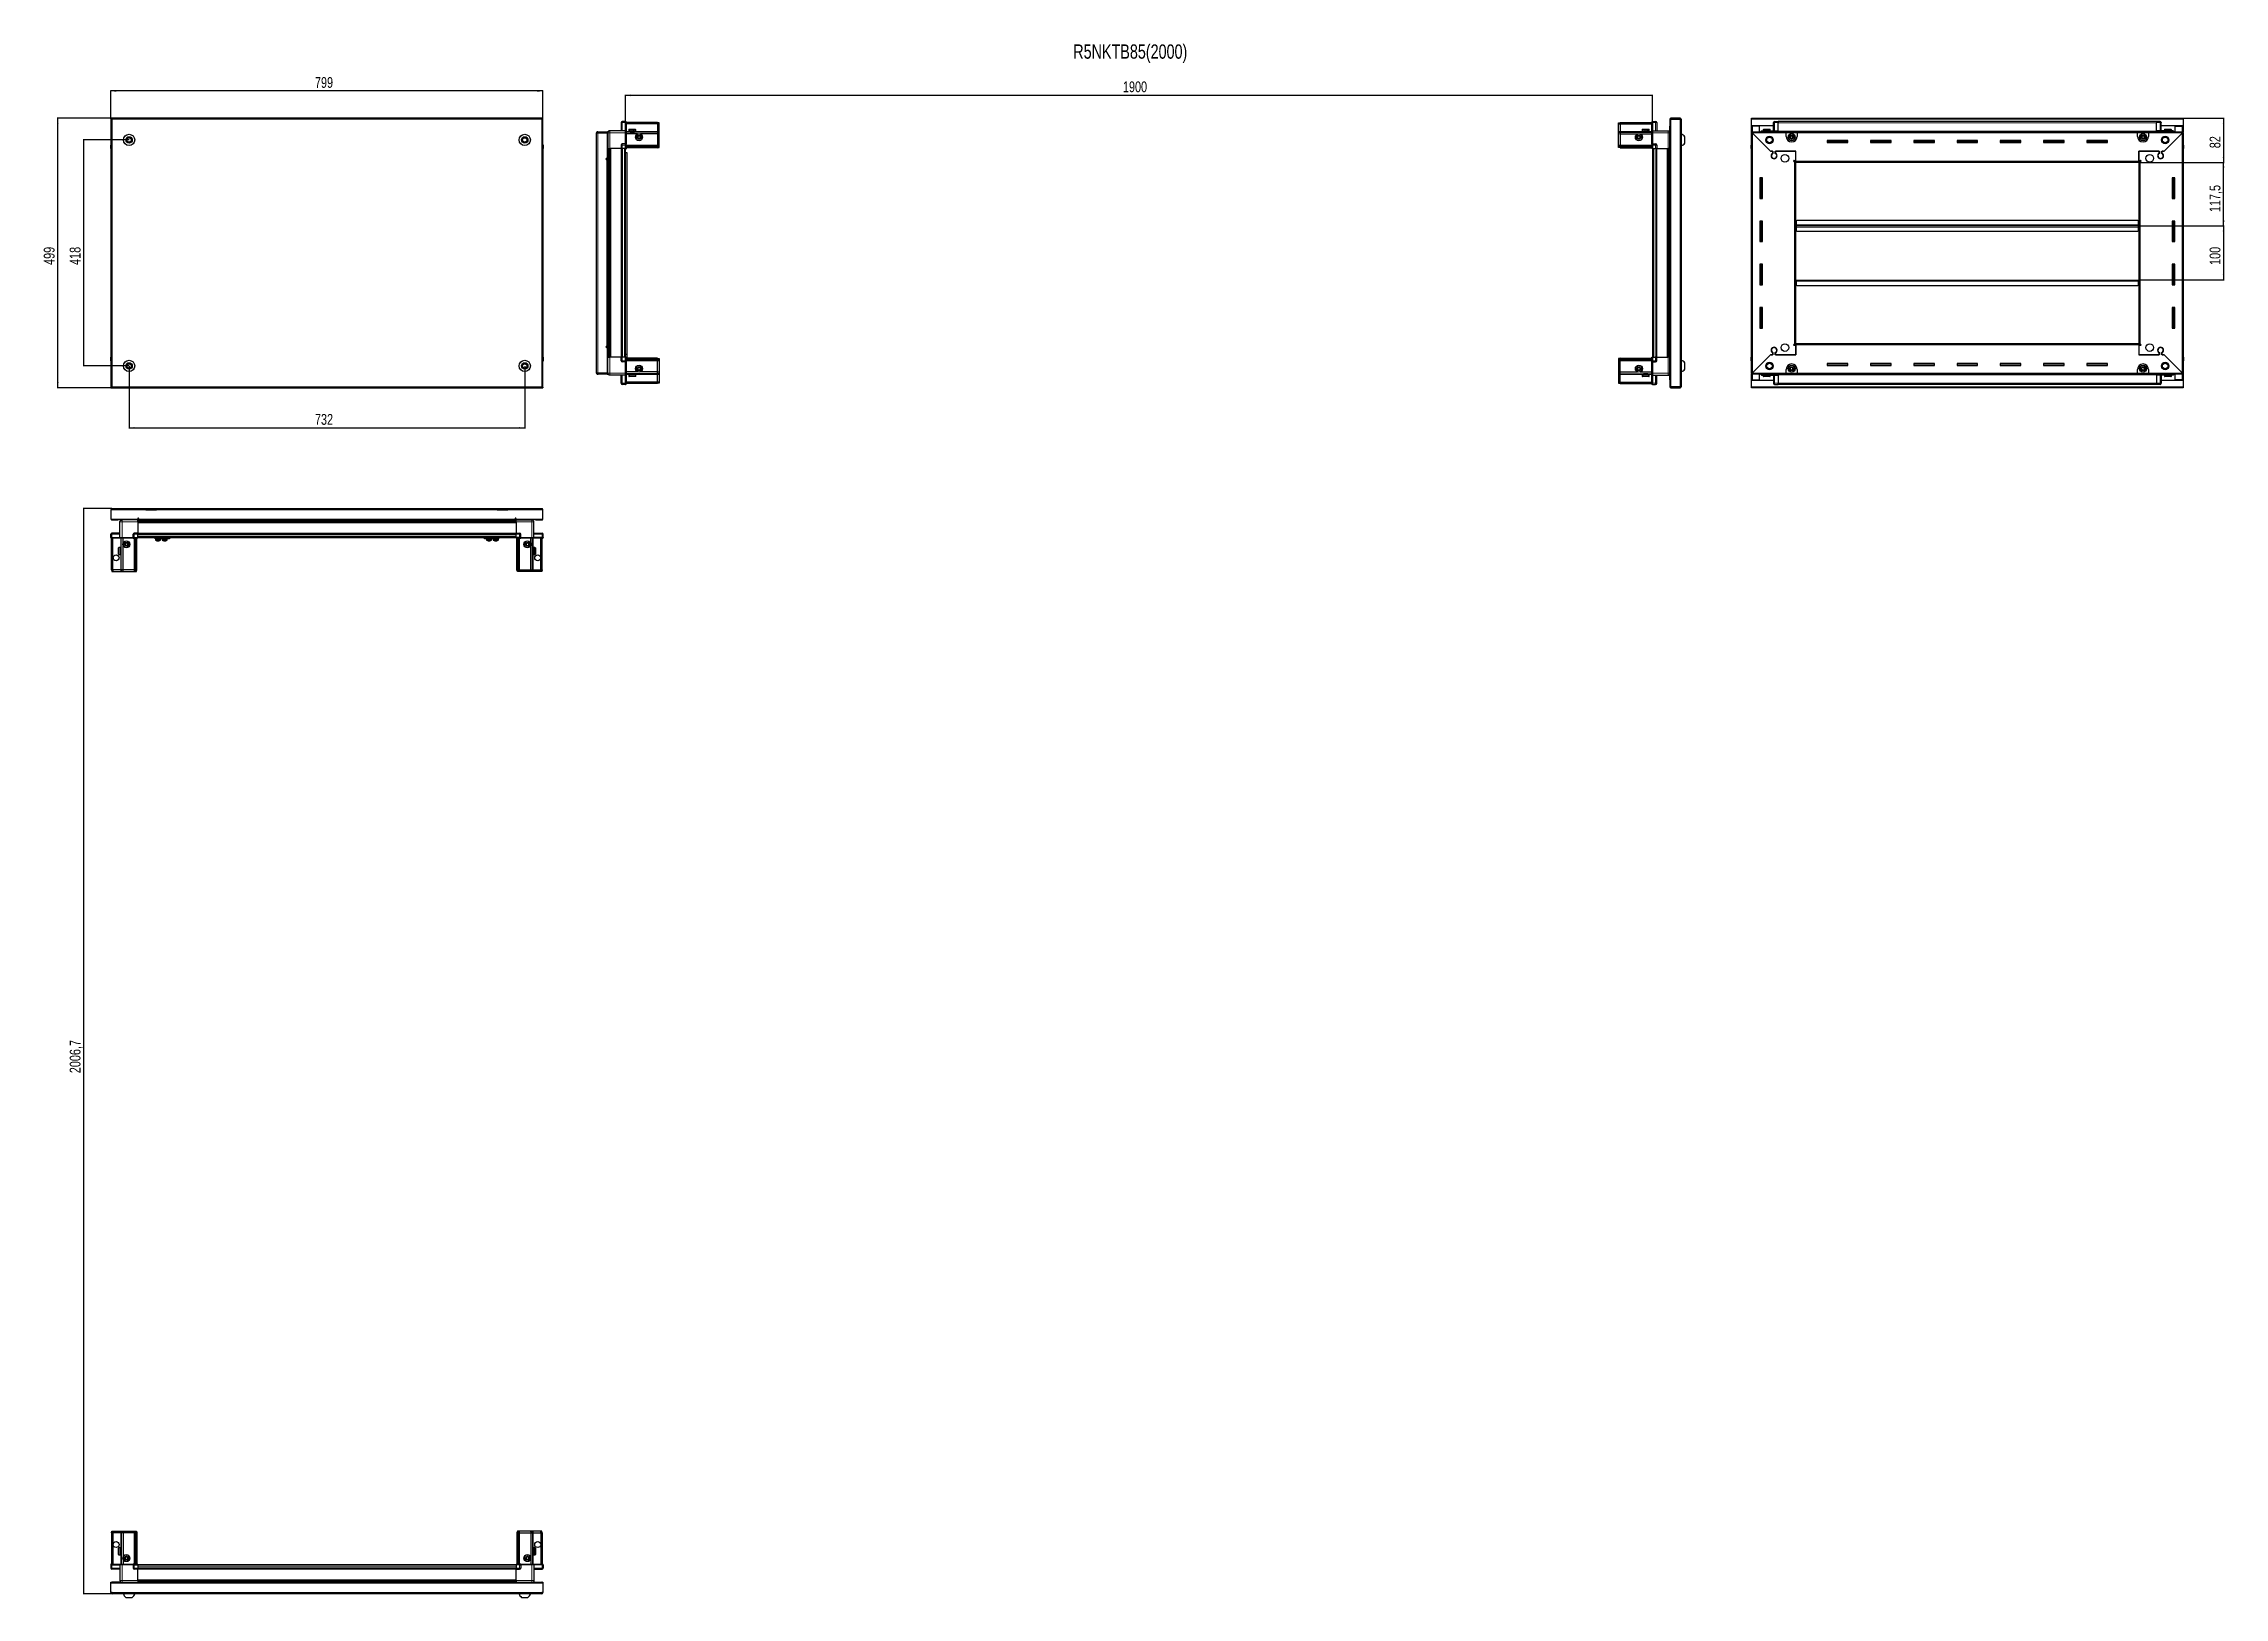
# Model space of a CAD drawing. Header units: millimetres. Extents: x 834 to 4868, y -1009 to 1864.
import ezdxf

# ---------------------------------------------------------------- set-up
doc = ezdxf.new("R2010")
doc.units = ezdxf.units.MM
doc.layers.add('FORMAT', color=7, linetype='Continuous')
doc.styles.add('SLDTEXTSTYLE0', font='TXT', dxfattribs={"width": 0.75})
doc.dimstyles.new('SLDDIMSTYLE0', dxfattribs={"dimtxt": 20, "dimasz": 10, "dimexe": 0, "dimexo": 0.0625, "dimgap": 5, "dimtad": 2, "dimdec": 1, "dimrnd": 1e-09, "dimzin": 12, "dimdsep": 46, "dimtxsty": 'SLDTEXTSTYLE0', "dimsah": 1, "dimcen": 0.09, "dimadec": 0, "dimazin": 3, "dimtfac": 1, "dimtofl": 0, "dimtmove": 0, "dimatfit": 3, "dimfxl": 0, "dimfrac": 2, "dimtolj": 1, "dimtzin": 12, "dimarcsym": 0})

msp = doc.modelspace()

# ---------------------------------------------------------------- texts
at = {"layer": 'FORMAT', "insert": (2738.62, 1862.45), "char_height": 26.4583, "attachment_point": 1, "style": 'SLDTEXTSTYLE0'}
msp.add_mtext('R5NKTB85(2000)', dxfattribs=at)

# ---------------------------------------------------------------- blocks, each defined once
blk = doc.blocks.new('_D')
at = {"layer": 'FORMAT'}
for p, q in [((958.3, 1726.3), (858.8, 1726.3)), ((859.8, 1227.3), (859.8, 1726.3)), ((958.3, 1227.3), (858.8, 1227.3))]:
    blk.add_line(p, q, dxfattribs=at)
for points in [[(859.8, 1726.3), (858.3, 1716.3), (861.4, 1716.3)], [(859.8, 1227.3), (861.4, 1237.3), (858.3, 1237.3)]]:
    blk.add_solid(points, dxfattribs=at)
at = {"layer": 'FORMAT', "insert": (834, 1454.6), "char_height": 20, "attachment_point": 1, "rotation": 90, "style": 'SLDTEXTSTYLE0'}
blk.add_mtext('499', dxfattribs=at)
blk = doc.blocks.new('_D_1')
at = {"layer": 'FORMAT'}
for p, q in [((958.3, 1726.3), (958.3, 1777.3)), ((1757.3, 1776.3), (958.3, 1776.3)), ((1757.3, 1726.3), (1757.3, 1777.3))]:
    blk.add_line(p, q, dxfattribs=at)
for points in [[(958.3, 1776.3), (968.3, 1774.7), (968.3, 1777.8)], [(1757.3, 1776.3), (1747.3, 1777.8), (1747.3, 1774.7)]]:
    blk.add_solid(points, dxfattribs=at)
at = {"layer": 'FORMAT', "insert": (1335.7, 1802), "char_height": 20, "attachment_point": 1, "style": 'SLDTEXTSTYLE0'}
blk.add_mtext('799', dxfattribs=at)
blk = doc.blocks.new('_D_2')
at = {"layer": 'FORMAT'}
for p, q in [((991.8, 1267.7), (991.8, 1152.3)), ((1723.8, 1267.7), (1723.8, 1152.3)), ((991.8, 1153.3), (1723.8, 1153.3))]:
    blk.add_line(p, q, dxfattribs=at)
for points in [[(991.8, 1153.3), (1001.8, 1151.7), (1001.8, 1154.8)], [(1723.8, 1153.3), (1713.8, 1154.8), (1713.8, 1151.7)]]:
    blk.add_solid(points, dxfattribs=at)
at = {"layer": 'FORMAT', "insert": (1335.7, 1179), "char_height": 20, "attachment_point": 1, "style": 'SLDTEXTSTYLE0'}
blk.add_mtext('732', dxfattribs=at)
blk = doc.blocks.new('_D_3')
at = {"layer": 'FORMAT'}
for p, q in [((991.8, 1685.8), (906.8, 1685.8)), ((907.8, 1685.8), (907.8, 1267.8)), ((991.8, 1267.8), (906.8, 1267.8))]:
    blk.add_line(p, q, dxfattribs=at)
for points in [[(907.8, 1685.8), (906.3, 1675.8), (909.4, 1675.8)], [(907.8, 1267.8), (909.4, 1277.8), (906.3, 1277.8)]]:
    blk.add_solid(points, dxfattribs=at)
at = {"layer": 'FORMAT', "insert": (882, 1454.6), "char_height": 20, "attachment_point": 1, "rotation": 90, "style": 'SLDTEXTSTYLE0'}
blk.add_mtext('418', dxfattribs=at)
blk = doc.blocks.new('_D_4')
at = {"layer": 'FORMAT'}
for p, q in [((1910.1, 1669.8), (1910.1, 1769.3)), ((1910.1, 1768.3), (3810.1, 1768.3)), ((3810.1, 1669.8), (3810.1, 1769.3))]:
    blk.add_line(p, q, dxfattribs=at)
for points in [[(1910.1, 1768.3), (1920.1, 1766.7), (1920.1, 1769.8)], [(3810.1, 1768.3), (3800.1, 1769.8), (3800.1, 1766.7)]]:
    blk.add_solid(points, dxfattribs=at)
at = {"layer": 'FORMAT', "insert": (2830.5, 1794), "char_height": 20, "attachment_point": 1, "style": 'SLDTEXTSTYLE0'}
blk.add_mtext('1900', dxfattribs=at)
blk = doc.blocks.new('_D_5')
at = {"layer": 'FORMAT'}
for p, q in [((4792.1, 1726.3), (4867.6, 1726.3)), ((4866.6, 1726.3), (4866.6, 1644.3)), ((4710.1, 1644.3), (4867.6, 1644.3))]:
    blk.add_line(p, q, dxfattribs=at)
for points in [[(4866.6, 1726.3), (4865.1, 1716.3), (4868.1, 1716.3)], [(4866.6, 1644.3), (4868.1, 1654.3), (4865.1, 1654.3)]]:
    blk.add_solid(points, dxfattribs=at)
at = {"layer": 'FORMAT', "insert": (4840.8, 1670.5), "char_height": 20, "attachment_point": 1, "rotation": 90, "style": 'SLDTEXTSTYLE0'}
blk.add_mtext('82', dxfattribs=at)
blk = doc.blocks.new('_D_6')
at = {"layer": 'FORMAT'}
for p, q in [((4710.1, 1644.3), (4867.6, 1644.3)), ((4866.6, 1526.8), (4866.6, 1644.3)), ((4709.1, 1526.8), (4867.6, 1526.8))]:
    blk.add_line(p, q, dxfattribs=at)
for points in [[(4866.6, 1644.3), (4865.1, 1634.3), (4868.1, 1634.3)], [(4866.6, 1526.8), (4868.1, 1536.8), (4865.1, 1536.8)]]:
    blk.add_solid(points, dxfattribs=at)
at = {"layer": 'FORMAT', "insert": (4840.8, 1552.3), "char_height": 20, "attachment_point": 1, "rotation": 90, "style": 'SLDTEXTSTYLE0'}
blk.add_mtext('117,5', dxfattribs=at)
blk = doc.blocks.new('_D_7')
at = {"layer": 'FORMAT'}
for p, q in [((4709.1, 1526.8), (4867.6, 1526.8)), ((4866.6, 1526.8), (4866.6, 1426.8)), ((4709.1, 1426.8), (4867.6, 1426.8))]:
    blk.add_line(p, q, dxfattribs=at)
for points in [[(4866.6, 1526.8), (4865.1, 1516.8), (4868.1, 1516.8)], [(4866.6, 1426.8), (4868.1, 1436.8), (4865.1, 1436.8)]]:
    blk.add_solid(points, dxfattribs=at)
at = {"layer": 'FORMAT', "insert": (4840.8, 1454.6), "char_height": 20, "attachment_point": 1, "rotation": 90, "style": 'SLDTEXTSTYLE0'}
blk.add_mtext('100', dxfattribs=at)
blk = doc.blocks.new('_D_8')
at = {"layer": 'FORMAT'}
for p, q in [((959.9, 1004), (906.8, 1004)), ((907.8, 1004), (907.8, -1002.7)), ((960.4, -1002.7), (906.8, -1002.7))]:
    blk.add_line(p, q, dxfattribs=at)
for points in [[(907.8, 1004), (906.3, 994), (909.4, 994)], [(907.8, -1002.7), (909.4, -992.7), (906.3, -992.7)]]:
    blk.add_solid(points, dxfattribs=at)
at = {"layer": 'FORMAT', "insert": (882, -40), "char_height": 20, "attachment_point": 1, "rotation": 90, "style": 'SLDTEXTSTYLE0'}
blk.add_mtext('2006,7', dxfattribs=at)

# ---------------------------------------------------------------- dimensions: what is measured, and where the dimension line sits
at = {"layer": 'FORMAT'}
dim = msp.add_linear_dim(base=(958.32, 1776.26), p1=(1757.32, 1726.26), p2=(958.32, 1726.26), dimstyle='SLDDIMSTYLE0', dxfattribs=at)
dim.commit()
dim.dimension.update_dxf_attribs({"geometry": '_D_1', "text_midpoint": (1357.82, 1776.26), "dimtype": 160})
for base, p1, p2, angle, picture, middle in [((3810.07, 1768.26), (1910.07, 1669.76), (3810.07, 1669.76), 0, '_D_4', (2860.07, 1768.26)), ((859.82, 1726.26), (958.32, 1227.26), (958.32, 1726.26), 90, '_D', (859.82, 1476.76)), ((4866.59, 1644.26), (4792.09, 1726.26), (4710.09, 1644.26), 90, '_D_5', (4866.59, 1685.26)), ((907.82, 1267.76), (991.82, 1685.76), (991.82, 1267.76), 90, '_D_3', (907.82, 1476.76)), ((4866.59, 1644.26), (4709.09, 1526.76), (4710.09, 1644.26), 90, '_D_6', (4866.59, 1585.51)), ((4866.59, 1426.76), (4709.09, 1526.76), (4709.09, 1426.76), 90, '_D_7', (4866.59, 1476.76)), ((1723.82, 1153.26), (991.82, 1267.76), (1723.82, 1267.76), 0, '_D_2', (1357.82, 1153.26)), ((907.82, -1002.72), (959.92, 1003.98), (960.42, -1002.72), 90, '_D_8', (907.82, 0.63))]:
    dim = msp.add_linear_dim(base=base, p1=p1, p2=p2, angle=angle, dimstyle='SLDDIMSTYLE0', dxfattribs=at)
    dim.commit()
    dim.dimension.update_dxf_attribs({"geometry": picture, "text_midpoint": middle, "dimtype": 160})

# ---------------------------------------------------------------- linework, layer by layer
at = {"color": 7, "linetype": 'Continuous', "lineweight": 25}
for p, q in [((958.32, 1724.76), (958.32, 1726.26)), ((960.42, 1726.26), (958.32, 1726.26)), ((958.32, 1724.76), (960.42, 1724.76)), ((958.32, 1724.76), (958.32, 1724.16)), ((958.32, 1724.16), (958.32, 1229.36)), ((958.32, 1724.16), (960.42, 1724.16)), ((960.42, 1726.26), (960.42, 1724.16)), ((1755.22, 1726.26), (960.42, 1726.26)), ((1755.22, 1724.16), (1755.22, 1726.26)), ((1757.32, 1726.26), (1755.22, 1726.26)), ((1755.22, 1724.76), (1757.32, 1724.76)), ((1755.22, 1724.16), (1757.32, 1724.16)), ((1757.32, 1724.76), (1757.32, 1726.26)), ((1757.32, 1724.16), (1757.32, 1724.76)), ((1757.32, 1229.36), (1757.32, 1724.16)), ((1858.22, 1698.91), (1856.72, 1698.91)), ((1856.72, 1698.41), (1856.72, 1698.91)), ((1856.72, 1255.11), (1856.72, 1698.41)), ((1858.82, 1699.51), (1858.82, 1701.01)), ((1858.82, 1701.01), (1859.72, 1701.01)), ((1858.82, 1699.51), (1859.72, 1699.51)), ((1858.82, 1699.01), (1876.22, 1699.01)), ((1859.72, 1699.51), (1859.72, 1701.01)), ((1859.72, 1701.01), (1876.22, 1701.01)), ((1859.72, 1699.51), (1876.22, 1699.51)), ((1876.22, 1699.51), (1876.22, 1701.01)), ((1877.72, 1699.01), (1876.22, 1699.01)), ((1876.22, 1699.01), (1876.22, 1651.51)), ((1877.72, 1698.76), (1877.72, 1669.76)), ((1910.22, 1702.76), (1881.22, 1702.76)), ((1902.22, 1717.76), (1902.22, 1702.76)), ((1910.22, 1719.76), (1904.22, 1719.76)), ((1910.22, 1719.76), (1910.55, 1719.76)), ((1910.22, 1719.76), (1910.22, 1717.76)), ((1910.22, 1702.96), (1910.22, 1717.76)), ((1910.22, 1702.96), (1910.22, 1717.76)), ((1910.22, 1702.76), (1910.22, 1702.96)), ((1910.22, 1702.76), (1911.42, 1702.76)), ((1910.22, 1698.76), (1910.22, 1702.76)), ((1910.22, 1678.46), (1910.22, 1698.76)), ((1911.42, 1719.26), (1910.55, 1719.76)), ((1911.42, 1717.76), (1911.42, 1719.26)), ((1969.72, 1718.26), (1911.42, 1718.26)), ((1911.42, 1717.76), (1911.42, 1702.96)), ((1969.72, 1715.76), (1911.42, 1715.76)), ((1911.42, 1702.96), (1911.42, 1702.76)), ((1911.42, 1702.76), (1911.42, 1698.76)), ((1969.72, 1700.26), (1911.42, 1700.26)), ((1911.42, 1698.76), (1911.42, 1678.46)), ((1932.72, 1696.76), (1911.42, 1696.76)), ((1916.22, 1704.66), (1916.22, 1702.26)), ((1916.22, 1702.26), (1916.22, 1701.76)), ((1916.22, 1701.76), (1916.35, 1701.76)), ((1916.54, 1702.26), (1916.35, 1702.26)), ((1916.35, 1702.26), (1916.35, 1701.76)), ((1916.35, 1701.76), (1916.54, 1701.76)), ((1916.54, 1702.26), (1916.54, 1701.76)), ((1916.54, 1701.76), (1917.07, 1701.76)), ((1917.02, 1705.46), (1924.19, 1705.46)), ((1917.47, 1702.26), (1917.07, 1702.26)), ((1917.07, 1702.26), (1917.07, 1701.76)), ((1917.07, 1701.76), (1917.47, 1701.76)), ((1917.47, 1702.26), (1917.47, 1701.76)), ((1917.47, 1701.76), (1918.34, 1701.76)), ((1918.32, 1701.76), (1918.32, 1701.66)), ((1918.32, 1701.66), (1927.12, 1701.66)), ((1918.92, 1702.26), (1918.34, 1702.26)), ((1918.34, 1702.26), (1918.34, 1701.76)), ((1918.34, 1701.76), (1918.92, 1701.76)), ((1918.72, 1701.26), (1919.41, 1700.77)), ((1918.72, 1701.26), (1923.75, 1701.26)), ((1919.41, 1700.77), (1918.72, 1700.29)), ((1918.72, 1700.29), (1918.72, 1700.26)), ((1918.72, 1700.29), (1923.75, 1700.29)), ((1918.92, 1702.26), (1918.92, 1701.76)), ((1918.92, 1701.76), (1920.04, 1701.76)), ((1919.41, 1700.77), (1923.57, 1700.77)), ((1920.73, 1702.26), (1920.04, 1702.26)), ((1920.04, 1702.26), (1920.04, 1701.76)), ((1920.04, 1701.76), (1920.73, 1701.76)), ((1920.73, 1702.26), (1920.73, 1701.76)), ((1920.73, 1701.76), (1922, 1701.76)), ((1922.74, 1702.26), (1922, 1702.26)), ((1922, 1702.26), (1922, 1701.76)), ((1922, 1701.76), (1922.23, 1701.76)), ((1922.23, 1702.26), (1922.23, 1701.76)), ((1922.73, 1702.26), (1922.73, 1701.76)), ((1922.73, 1701.76), (1922.74, 1701.76)), ((1922.74, 1702.26), (1922.74, 1701.76)), ((1922.74, 1701.76), (1924.03, 1701.76)), ((1923.57, 1700.77), (1926.03, 1700.77)), ((1923.75, 1701.26), (1926.72, 1701.26)), ((1923.75, 1700.29), (1926.72, 1700.29)), ((1924.75, 1702.26), (1924.03, 1702.26)), ((1924.03, 1702.26), (1924.03, 1701.76)), ((1924.09, 1702.26), (1924.09, 1701.76)), ((1924.09, 1701.76), (1924.75, 1701.76)), ((1924.19, 1705.46), (1928.42, 1705.46)), ((1924.75, 1702.26), (1924.75, 1701.76)), ((1924.75, 1701.76), (1925.94, 1701.76)), ((1926.56, 1702.26), (1925.94, 1702.26)), ((1925.94, 1702.26), (1925.94, 1701.76)), ((1925.94, 1701.76), (1926.56, 1701.76)), ((1926.03, 1700.77), (1926.72, 1701.26)), ((1926.72, 1700.29), (1926.03, 1700.77)), ((1926.56, 1702.26), (1926.56, 1701.76)), ((1926.56, 1701.76), (1927.52, 1701.76)), ((1926.72, 1700.26), (1926.72, 1700.29)), ((1927.12, 1701.66), (1927.12, 1701.76)), ((1927.99, 1702.26), (1927.52, 1702.26)), ((1927.52, 1702.26), (1927.52, 1701.76)), ((1927.52, 1701.76), (1927.99, 1701.76)), ((1927.99, 1702.26), (1927.99, 1701.76)), ((1927.99, 1701.76), (1928.64, 1701.76)), ((1928.91, 1702.26), (1928.64, 1702.26)), ((1928.64, 1702.26), (1928.64, 1701.76)), ((1928.64, 1701.76), (1928.91, 1701.76)), ((1928.91, 1702.26), (1928.91, 1701.76)), ((1928.91, 1701.76), (1929.18, 1701.76)), ((1929.22, 1702.26), (1929.18, 1702.26)), ((1929.18, 1702.26), (1929.18, 1701.76)), ((1929.18, 1701.76), (1929.22, 1701.76)), ((1929.22, 1702.26), (1929.22, 1704.66)), ((1929.22, 1702.26), (1929.22, 1701.76)), ((1969.72, 1696.76), (1937.72, 1696.76)), ((1969.72, 1718.26), (1969.72, 1715.76)), ((1972.72, 1717.45), (1969.72, 1718.26)), ((1969.72, 1715.76), (1969.72, 1701.26)), ((1972.72, 1715.6), (1969.72, 1715.76)), ((1969.72, 1701.26), (1969.72, 1700.26)), ((1969.72, 1700.26), (1969.72, 1696.76)), ((1972.72, 1699.45), (1969.72, 1700.26)), ((1969.72, 1696.76), (1969.72, 1676.26)), ((1969.72, 1696.76), (1972.72, 1696.42)), ((1972.72, 1715.6), (1972.72, 1717.45)), ((1972.72, 1701.26), (1972.72, 1715.6)), ((1972.72, 1699.45), (1972.72, 1701.26)), ((1972.72, 1696.42), (1972.72, 1699.45)), ((1972.72, 1676.26), (1972.72, 1696.42)), ((3747.42, 1717.45), (3750.42, 1718.26)), ((3747.42, 1715.6), (3747.42, 1717.45)), ((3747.42, 1715.6), (3750.42, 1715.76)), ((3747.42, 1701.26), (3747.42, 1715.6)), ((3747.42, 1699.45), (3747.42, 1701.26)), ((3747.42, 1699.45), (3750.42, 1700.26)), ((3747.42, 1696.42), (3747.42, 1699.45)), ((3750.42, 1696.76), (3747.42, 1696.42)), ((3747.42, 1676.26), (3747.42, 1696.42)), ((3750.42, 1718.26), (3750.42, 1715.76)), ((3750.42, 1718.26), (3808.72, 1718.26)), ((3750.42, 1715.76), (3750.42, 1701.26)), ((3750.42, 1715.76), (3808.72, 1715.76)), ((3750.42, 1701.26), (3750.42, 1700.26)), ((3750.42, 1700.26), (3750.42, 1696.76)), ((3750.42, 1700.26), (3808.72, 1700.26)), ((3750.42, 1696.76), (3750.42, 1676.26)), ((3750.42, 1696.76), (3782.42, 1696.76)), ((3787.42, 1696.76), (3808.72, 1696.76)), ((3790.92, 1704.66), (3790.92, 1701.76)), ((3790.92, 1701.76), (3790.96, 1701.76)), ((3791.08, 1702.26), (3790.96, 1702.26)), ((3790.96, 1702.26), (3790.96, 1701.76)), ((3790.96, 1701.76), (3791.08, 1701.76)), ((3791.08, 1702.26), (3791.08, 1701.76)), ((3791.08, 1701.76), (3791.49, 1701.76)), ((3791.83, 1702.26), (3791.49, 1702.26)), ((3791.49, 1702.26), (3791.49, 1701.76)), ((3791.49, 1701.76), (3791.83, 1701.76)), ((3791.72, 1705.46), (3803.12, 1705.46)), ((3791.83, 1702.26), (3791.83, 1701.76)), ((3791.83, 1701.76), (3792.6, 1701.76)), ((3793.12, 1702.26), (3792.6, 1702.26)), ((3792.6, 1702.26), (3792.6, 1701.76)), ((3792.6, 1701.76), (3793.12, 1701.76)), ((3793.02, 1701.76), (3793.02, 1701.66)), ((3793.02, 1701.66), (3801.82, 1701.66)), ((3793.12, 1702.26), (3793.12, 1701.76)), ((3793.12, 1701.76), (3794.18, 1701.76)), ((3793.42, 1701.26), (3794.11, 1700.77)), ((3793.42, 1701.26), (3801.42, 1701.26)), ((3794.11, 1700.77), (3793.42, 1700.29)), ((3793.42, 1700.29), (3793.42, 1700.26)), ((3793.42, 1700.29), (3801.42, 1700.29)), ((3794.11, 1700.77), (3800.73, 1700.77)), ((3794.84, 1702.26), (3794.18, 1702.26)), ((3794.18, 1702.26), (3794.18, 1701.76)), ((3794.18, 1701.76), (3794.84, 1701.76)), ((3794.84, 1702.26), (3794.84, 1701.76)), ((3794.84, 1701.76), (3796.08, 1701.76)), ((3796.81, 1702.26), (3796.08, 1702.26)), ((3796.08, 1702.26), (3796.08, 1701.76)), ((3796.08, 1701.76), (3796.51, 1701.76)), ((3796.51, 1702.26), (3796.51, 1701.76)), ((3796.81, 1702.26), (3796.81, 1701.76)), ((3796.81, 1701.76), (3798.11, 1701.76)), ((3798.84, 1702.26), (3798.11, 1702.26)), ((3798.11, 1702.26), (3798.11, 1701.76)), ((3798.38, 1702.26), (3798.38, 1701.76)), ((3798.38, 1701.76), (3798.84, 1701.76)), ((3798.84, 1702.26), (3798.84, 1701.76)), ((3798.84, 1701.76), (3800.08, 1701.76)), ((3800.73, 1702.26), (3800.08, 1702.26)), ((3800.08, 1702.26), (3800.08, 1701.76)), ((3800.08, 1701.76), (3800.73, 1701.76)), ((3800.73, 1702.26), (3800.73, 1701.76)), ((3800.73, 1701.76), (3801.78, 1701.76)), ((3800.73, 1700.77), (3801.42, 1701.26)), ((3801.42, 1700.29), (3800.73, 1700.77)), ((3801.42, 1700.26), (3801.42, 1700.29)), ((3802.3, 1702.26), (3801.78, 1702.26)), ((3801.78, 1702.26), (3801.78, 1701.76)), ((3801.78, 1701.76), (3802.3, 1701.76)), ((3801.82, 1701.66), (3801.82, 1701.76)), ((3802.3, 1702.26), (3802.3, 1701.76)), ((3802.3, 1701.76), (3803.06, 1701.76)), ((3803.39, 1702.26), (3803.06, 1702.26)), ((3803.06, 1702.26), (3803.06, 1701.76)), ((3803.06, 1701.76), (3803.39, 1701.76)), ((3803.39, 1702.26), (3803.39, 1701.76)), ((3803.39, 1701.76), (3803.78, 1701.76)), ((3803.89, 1702.26), (3803.78, 1702.26)), ((3803.78, 1702.26), (3803.78, 1701.76)), ((3803.78, 1701.76), (3803.89, 1701.76)), ((3803.89, 1702.26), (3803.89, 1701.76)), ((3803.89, 1701.76), (3803.92, 1701.76)), ((3803.92, 1701.76), (3803.92, 1704.66)), ((3809.59, 1719.76), (3808.72, 1719.26)), ((3809.59, 1719.76), (3808.72, 1719.26)), ((3808.72, 1719.26), (3808.72, 1717.76)), ((3808.72, 1702.96), (3808.72, 1717.76)), ((3808.72, 1702.76), (3808.72, 1702.96)), ((3809.92, 1702.76), (3808.72, 1702.76)), ((3808.72, 1698.76), (3808.72, 1702.76)), ((3808.72, 1678.46), (3808.72, 1698.76)), ((3809.92, 1719.76), (3809.59, 1719.76)), ((3809.92, 1719.76), (3809.59, 1719.76)), ((3809.92, 1717.76), (3809.92, 1719.76)), ((3809.92, 1719.76), (3809.92, 1719.76)), ((3809.92, 1719.76), (3815.92, 1719.76)), ((3809.92, 1717.76), (3809.92, 1702.96)), ((3809.92, 1702.96), (3809.92, 1702.76)), ((3809.92, 1702.76), (3809.92, 1698.76)), ((3809.92, 1702.76), (3838.92, 1702.76)), ((3809.92, 1698.76), (3809.92, 1678.46)), ((3817.92, 1717.76), (3817.92, 1702.76)), ((3841.82, 1711.26), (3841.82, 1242.26)), ((3841.82, 1711.26), (3843.92, 1711.26)), ((3841.92, 1724.16), (3841.92, 1711.76)), ((3841.92, 1711.76), (3843.42, 1711.76)), ((3843.42, 1724.16), (3843.42, 1711.76)), ((3843.92, 1711.26), (3843.92, 1724.16)), ((3843.92, 1724.16), (3861.32, 1724.16)), ((3861.32, 1726.26), (3844.02, 1726.26)), ((3861.32, 1724.76), (3844.02, 1724.76)), ((3861.32, 1724.76), (3861.32, 1726.26)), ((3861.32, 1724.16), (3863.42, 1724.16)), ((3863.42, 1724.16), (3863.42, 1229.36)), ((3993.09, 1726.26), (4792.09, 1726.26)), ((3993.09, 1724.16), (3993.09, 1726.26)), ((3993.09, 1711.76), (3993.09, 1724.16)), ((4034.09, 1711.76), (3993.09, 1711.76)), ((3993.09, 1711.26), (3993.09, 1711.76)), ((3993.09, 1701.01), (3993.09, 1711.26)), ((3993.09, 1711.26), (3995.19, 1711.26)), ((3993.09, 1699.51), (3993.09, 1701.01)), ((3993.09, 1701.01), (3994.09, 1701.01)), ((3993.09, 1699.01), (3993.09, 1699.51)), ((3993.09, 1699.51), (3994.09, 1699.51)), ((3993.09, 1254.51), (3993.09, 1699.01)), ((3994.59, 1699.01), (3993.09, 1699.01)), ((3994.09, 1701.01), (4057.59, 1701.01)), ((3994.09, 1699.51), (3994.09, 1701.01)), ((3994.59, 1711.26), (3994.59, 1711.76)), ((3994.69, 1698.91), (4028.59, 1665.01)), ((4008.09, 1711.26), (3995.19, 1711.26)), ((4029.29, 1664.31), (3995.19, 1698.41)), ((4008.09, 1701.01), (4008.09, 1711.26)), ((4013.59, 1702.76), (4042.59, 1702.76)), ((4015.09, 1704.66), (4015.09, 1702.76)), ((4015.89, 1705.46), (4027.29, 1705.46)), ((4028.09, 1702.76), (4028.09, 1704.66)), ((4034.09, 1702.76), (4034.09, 1717.76)), ((4034.77, 1719.26), (4034.77, 1719.26)), ((4036.09, 1719.76), (4042.59, 1719.76)), ((4036.09, 1719.76), (4042.59, 1719.76)), ((4042.59, 1719.76), (4042.59, 1719.76)), ((4042.59, 1719.76), (4042.59, 1719.76)), ((4042.59, 1719.76), (4042.59, 1717.76)), ((4742.59, 1719.61), (4042.59, 1719.61)), ((4042.59, 1702.76), (4042.59, 1717.76)), ((4042.59, 1702.76), (4042.59, 1702.26)), ((4042.59, 1701.61), (4742.59, 1701.61)), ((4057.59, 1698.91), (4057.59, 1701.01)), ((4057.59, 1701.01), (4077.59, 1701.01)), ((4057.59, 1699.51), (4077.59, 1699.51)), ((4057.59, 1692.01), (4057.59, 1698.91)), ((4077.59, 1701.01), (4707.59, 1701.01)), ((4077.59, 1701.01), (4077.59, 1698.91)), ((4077.59, 1698.91), (4077.59, 1692.01)), ((4707.59, 1698.91), (4707.59, 1701.01)), ((4707.59, 1701.01), (4727.59, 1701.01)), ((4707.59, 1699.51), (4727.59, 1699.51)), ((4707.59, 1692.01), (4707.59, 1698.91)), ((4727.59, 1701.01), (4791.09, 1701.01)), ((4727.59, 1701.01), (4727.59, 1698.91)), ((4727.59, 1698.91), (4727.59, 1692.01)), ((4742.59, 1719.76), (4742.59, 1719.76)), ((4749.09, 1719.76), (4742.59, 1719.76)), ((4749.09, 1719.76), (4742.59, 1719.76)), ((4742.59, 1719.76), (4742.59, 1717.76)), ((4742.59, 1702.76), (4742.59, 1717.76)), ((4742.59, 1702.76), (4742.59, 1702.26)), ((4771.59, 1702.76), (4742.59, 1702.76)), ((4751.09, 1717.76), (4751.09, 1717.76)), ((4751.09, 1702.76), (4751.09, 1717.76)), ((4792.09, 1711.76), (4751.09, 1711.76)), ((4789.99, 1698.41), (4755.89, 1664.31)), ((4756.59, 1665.01), (4790.49, 1698.91)), ((4757.09, 1704.66), (4757.09, 1702.76)), ((4757.89, 1705.46), (4769.29, 1705.46)), ((4770.09, 1702.76), (4770.09, 1704.66)), ((4777.09, 1701.01), (4777.09, 1711.26)), ((4777.09, 1711.26), (4789.99, 1711.26)), ((4789.99, 1711.26), (4792.09, 1711.26)), ((4790.59, 1711.26), (4790.59, 1711.76)), ((4790.59, 1699.01), (4792.09, 1699.01)), ((4791.09, 1699.51), (4791.09, 1701.01)), ((4791.09, 1701.01), (4792.09, 1701.01)), ((4791.09, 1699.51), (4792.09, 1699.51)), ((4792.09, 1726.26), (4792.09, 1724.16)), ((4792.09, 1724.16), (4792.09, 1711.76)), ((4792.09, 1711.26), (4792.09, 1711.76)), ((4792.09, 1711.26), (4792.09, 1701.01)), ((4792.09, 1699.51), (4792.09, 1701.01)), ((4792.09, 1699.51), (4792.09, 1699.01)), ((4792.09, 1699.01), (4792.09, 1254.51)), ((957.82, 1676.26), (957.82, 1669.76)), ((957.82, 1669.76), (957.82, 1676.26)), ((957.82, 1669.76), (957.82, 1669.76)), ((958.32, 1669.76), (957.82, 1669.76)), ((957.97, 1669.76), (957.97, 1283.76)), ((1757.32, 1677.58), (1757.32, 1677.58)), ((1757.32, 1669.76), (1757.82, 1669.76)), ((1757.67, 1283.76), (1757.67, 1669.76)), ((1757.82, 1676.26), (1757.82, 1669.76)), ((1757.82, 1669.76), (1757.82, 1676.26)), ((1757.82, 1669.76), (1757.82, 1669.76)), ((1757.82, 1669.76), (1757.82, 1669.76)), ((1876.22, 1672.51), (1877.72, 1672.51)), ((1877.72, 1669.76), (1876.22, 1669.76)), ((1878.37, 1283.76), (1878.37, 1669.76)), ((1880.16, 1669.76), (1880.16, 1283.76)), ((1880.2, 1669.76), (1880.2, 1283.76)), ((1902.22, 1669.76), (1881.22, 1669.76)), ((1902.22, 1676.26), (1902.22, 1669.76)), ((1902.22, 1669.76), (1904.22, 1669.76)), ((1902.87, 1283.76), (1902.87, 1669.76)), ((1910.22, 1678.26), (1904.22, 1678.26)), ((1910.22, 1669.76), (1904.22, 1669.76)), ((1910.07, 1283.76), (1910.07, 1669.76)), ((1910.07, 1662.76), (1912.57, 1662.76)), ((1910.22, 1678.26), (1910.22, 1678.46)), ((1910.22, 1678.26), (1910.22, 1676.26)), ((1910.22, 1678.26), (1911.42, 1678.26)), ((1910.22, 1669.76), (1910.22, 1676.26)), ((1910.22, 1669.76), (1910.22, 1676.26)), ((1910.22, 1669.76), (1910.55, 1669.76)), ((1910.22, 1669.76), (1910.22, 1669.76)), ((1910.55, 1669.76), (1910.55, 1676.26)), ((1911.42, 1669.76), (1910.55, 1669.76)), ((1910.55, 1669.76), (1910.55, 1669.76)), ((1911.42, 1678.46), (1911.42, 1678.26)), ((1911.42, 1677.58), (1911.42, 1678.26)), ((1911.42, 1677.58), (1911.42, 1669.76)), ((1969.72, 1675.26), (1911.42, 1675.26)), ((1969.72, 1674.26), (1911.42, 1674.26)), ((1969.72, 1672.76), (1911.42, 1672.76)), ((1969.72, 1671.26), (1911.42, 1671.26)), ((1912.57, 1662.76), (1912.57, 1289.26)), ((1969.72, 1676.26), (1969.72, 1675.26)), ((1969.72, 1675.26), (1969.72, 1674.26)), ((1969.72, 1675.26), (1972.72, 1674.45)), ((1969.72, 1674.26), (1969.72, 1672.76)), ((1969.72, 1674.26), (1972.72, 1673.71)), ((1969.72, 1672.76), (1972.72, 1673.21)), ((1969.72, 1672.76), (1969.72, 1671.26)), ((1969.72, 1671.26), (1972.72, 1672.06)), ((1972.72, 1674.45), (1972.72, 1676.26)), ((1972.72, 1673.71), (1972.72, 1674.45)), ((1972.72, 1673.21), (1972.72, 1673.71)), ((1972.72, 1672.06), (1972.72, 1673.21)), ((3747.42, 1674.45), (3747.42, 1676.26)), ((3750.42, 1675.26), (3747.42, 1674.45)), ((3747.42, 1673.71), (3747.42, 1674.45)), ((3750.42, 1674.26), (3747.42, 1673.71)), ((3747.42, 1673.21), (3747.42, 1673.71)), ((3750.42, 1672.76), (3747.42, 1673.21)), ((3747.42, 1672.06), (3747.42, 1673.21)), ((3750.42, 1671.26), (3747.42, 1672.06)), ((3750.42, 1676.26), (3750.42, 1675.26)), ((3750.42, 1675.26), (3750.42, 1674.26)), ((3750.42, 1675.26), (3808.72, 1675.26)), ((3750.42, 1674.26), (3750.42, 1672.76)), ((3750.42, 1674.26), (3808.72, 1674.26)), ((3750.42, 1672.76), (3808.72, 1672.76)), ((3750.42, 1672.76), (3750.42, 1671.26)), ((3750.42, 1671.26), (3808.72, 1671.26)), ((3808.72, 1678.26), (3808.72, 1678.46)), ((3809.92, 1678.26), (3808.72, 1678.26)), ((3808.72, 1678.26), (3808.72, 1677.58)), ((3808.72, 1669.76), (3808.72, 1677.58)), ((3809.59, 1669.76), (3808.72, 1669.76)), ((3809.59, 1676.26), (3809.59, 1669.76)), ((3809.92, 1669.76), (3809.59, 1669.76)), ((3809.92, 1678.46), (3809.92, 1678.26)), ((3809.92, 1676.26), (3809.92, 1678.26)), ((3809.92, 1678.26), (3815.92, 1678.26)), ((3809.92, 1676.26), (3809.92, 1678.26)), ((3809.92, 1676.26), (3809.92, 1669.76)), ((3809.92, 1669.76), (3815.92, 1669.76)), ((3810.07, 1669.76), (3810.07, 1283.76)), ((3817.92, 1669.76), (3815.92, 1669.76)), ((3817.27, 1669.76), (3817.27, 1283.76)), ((3817.92, 1676.26), (3817.92, 1669.76)), ((3817.92, 1669.76), (3838.92, 1669.76)), ((3839.94, 1283.76), (3839.94, 1669.76)), ((3839.98, 1283.76), (3839.98, 1669.76)), ((3841.77, 1669.76), (3841.77, 1283.76)), ((3870.02, 1679.76), (3870.02, 1691.76)), ((3992.59, 1676.26), (3992.59, 1669.76)), ((3992.59, 1669.76), (3992.59, 1676.26)), ((3992.59, 1669.76), (3992.59, 1669.76)), ((3993.09, 1669.76), (3992.59, 1669.76)), ((3992.74, 1669.76), (3992.74, 1283.76)), ((4028.59, 1665.01), (4032.79, 1665.01)), ((4029.99, 1665.01), (4029.29, 1664.31)), ((4032.09, 1665.01), (4029.99, 1665.01)), ((4032.09, 1665.01), (4032.09, 1661.12)), ((4032.79, 1665.01), (4032.79, 1660.72)), ((4037.39, 1665.01), (4075.09, 1665.01)), ((4037.39, 1660.72), (4037.39, 1665.01)), ((4038.09, 1661.12), (4038.09, 1665.01)), ((4075.09, 1665.01), (4038.09, 1665.01)), ((4075.09, 1646.36), (4075.09, 1665.01)), ((4075.09, 1647.76), (4075.09, 1665.01)), ((4171.59, 1684.76), (4133.59, 1684.76)), ((4133.59, 1684.76), (4133.59, 1681.26)), ((4171.59, 1682.01), (4133.59, 1682.01)), ((4133.59, 1681.26), (4171.59, 1681.26)), ((4171.59, 1681.26), (4171.59, 1684.76)), ((4251.59, 1684.76), (4213.59, 1684.76)), ((4213.59, 1684.76), (4213.59, 1681.26)), ((4251.59, 1682.01), (4213.59, 1682.01)), ((4213.59, 1681.26), (4251.59, 1681.26)), ((4251.59, 1681.26), (4251.59, 1684.76)), ((4331.59, 1684.76), (4293.59, 1684.76)), ((4293.59, 1684.76), (4293.59, 1681.26)), ((4331.59, 1682.01), (4293.59, 1682.01)), ((4293.59, 1681.26), (4331.59, 1681.26)), ((4331.59, 1681.26), (4331.59, 1684.76)), ((4411.59, 1684.76), (4373.59, 1684.76)), ((4373.59, 1684.76), (4373.59, 1681.26)), ((4411.59, 1682.01), (4373.59, 1682.01)), ((4373.59, 1681.26), (4411.59, 1681.26)), ((4411.59, 1681.26), (4411.59, 1684.76)), ((4491.59, 1684.76), (4453.59, 1684.76)), ((4453.59, 1684.76), (4453.59, 1681.26)), ((4491.59, 1682.01), (4453.59, 1682.01)), ((4453.59, 1681.26), (4491.59, 1681.26)), ((4491.59, 1681.26), (4491.59, 1684.76)), ((4571.59, 1684.76), (4533.59, 1684.76)), ((4533.59, 1684.76), (4533.59, 1681.26)), ((4571.59, 1682.01), (4533.59, 1682.01)), ((4533.59, 1681.26), (4571.59, 1681.26)), ((4571.59, 1681.26), (4571.59, 1684.76)), ((4651.59, 1684.76), (4613.59, 1684.76)), ((4613.59, 1684.76), (4613.59, 1681.26)), ((4651.59, 1682.01), (4613.59, 1682.01)), ((4613.59, 1681.26), (4651.59, 1681.26)), ((4651.59, 1681.26), (4651.59, 1684.76)), ((4710.09, 1665.01), (4747.79, 1665.01)), ((4710.09, 1646.36), (4710.09, 1665.01)), ((4710.09, 1665.01), (4710.09, 1647.76)), ((4747.09, 1665.01), (4710.09, 1665.01)), ((4747.09, 1665.01), (4747.09, 1661.12)), ((4747.79, 1665.01), (4747.79, 1660.72)), ((4752.39, 1665.01), (4756.59, 1665.01)), ((4752.39, 1660.72), (4752.39, 1665.01)), ((4755.19, 1665.01), (4753.09, 1665.01)), ((4753.09, 1661.12), (4753.09, 1665.01)), ((4755.89, 1664.31), (4755.19, 1665.01)), ((4792.09, 1677.58), (4792.09, 1677.58)), ((4792.09, 1669.76), (4792.59, 1669.76)), ((4792.44, 1283.76), (4792.44, 1669.76)), ((4792.59, 1676.26), (4792.59, 1669.76)), ((4792.59, 1669.76), (4792.59, 1676.26)), ((4792.59, 1669.76), (4792.59, 1669.76)), ((4792.59, 1669.76), (4792.59, 1669.76)), ((1876.22, 1651.51), (1874.87, 1651.51)), ((1874.87, 1649.51), (1875.62, 1649.51)), ((1875.62, 1649.51), (1877.72, 1649.51)), ((1877.72, 1649.51), (1877.72, 1304.01)), ((4013.59, 1615.76), (4008.59, 1615.76)), ((4008.59, 1615.76), (4008.59, 1577.76)), ((4010.74, 1577.76), (4010.74, 1615.76)), ((4012.53, 1577.76), (4012.53, 1615.76)), ((4012.57, 1577.76), (4012.57, 1615.76)), ((4013.59, 1577.76), (4013.59, 1615.76)), ((4033.09, 1652.14), (4033.09, 1651.38)), ((4072.24, 1647.76), (4075.09, 1647.76)), ((4072.99, 1645.76), (4072.24, 1645.76)), ((4072.99, 1645.76), (4075.09, 1645.76)), ((4075.09, 1646.76), (4073.09, 1646.76)), ((4073.09, 1646.76), (4073.09, 1645.76)), ((4075.09, 1644.26), (4075.09, 1646.36)), ((4710.09, 1644.26), (4075.09, 1644.26)), ((4075.09, 1309.26), (4075.09, 1644.26)), ((4710.09, 1647.76), (4712.94, 1647.76)), ((4712.09, 1646.76), (4710.09, 1646.76)), ((4710.09, 1646.36), (4710.09, 1644.26)), ((4710.09, 1645.76), (4712.19, 1645.76)), ((4710.09, 1644.26), (4710.09, 1309.26)), ((4712.09, 1645.76), (4712.09, 1646.76)), ((4712.94, 1645.76), (4712.19, 1645.76)), ((4752.09, 1652.14), (4752.09, 1651.38)), ((4771.59, 1615.76), (4771.59, 1577.76)), ((4776.59, 1615.76), (4771.59, 1615.76)), ((4772.61, 1615.76), (4772.61, 1577.76)), ((4772.65, 1615.76), (4772.65, 1577.76)), ((4774.44, 1615.76), (4774.44, 1577.76)), ((4776.59, 1577.76), (4776.59, 1615.76)), ((4008.59, 1577.76), (4013.59, 1577.76)), ((4771.59, 1577.76), (4776.59, 1577.76)), ((4013.59, 1535.76), (4008.59, 1535.76)), ((4008.59, 1535.76), (4008.59, 1497.76)), ((4010.74, 1497.76), (4010.74, 1535.76)), ((4012.53, 1497.76), (4012.53, 1535.76)), ((4012.57, 1497.76), (4012.57, 1535.76)), ((4013.59, 1497.76), (4013.59, 1535.76)), ((4077.09, 1536.76), (4076.09, 1535.76)), ((4076.09, 1535.76), (4076.09, 1528.86)), ((4708.09, 1536.76), (4077.09, 1536.76)), ((4709.09, 1535.76), (4708.09, 1536.76)), ((4709.09, 1528.86), (4709.09, 1535.76)), ((4771.59, 1535.76), (4771.59, 1497.76)), ((4776.59, 1535.76), (4771.59, 1535.76)), ((4772.61, 1535.76), (4772.61, 1497.76)), ((4772.65, 1535.76), (4772.65, 1497.76)), ((4774.44, 1535.76), (4774.44, 1497.76)), ((4776.59, 1497.76), (4776.59, 1535.76)), ((4008.59, 1497.76), (4013.59, 1497.76)), ((4075.84, 1526.76), (4075.09, 1526.76)), ((4076.09, 1529.61), (4075.84, 1529.61)), ((4075.84, 1529.61), (4075.84, 1526.76)), ((4075.84, 1526.76), (4075.84, 1523.91)), ((4075.84, 1523.91), (4076.09, 1523.91)), ((4076.09, 1526.76), (4076.09, 1528.86)), ((4709.09, 1526.76), (4076.09, 1526.76)), ((4076.09, 1524.66), (4076.09, 1526.76)), ((4076.09, 1524.66), (4076.09, 1517.76)), ((4076.09, 1517.76), (4077.09, 1516.76)), ((4077.09, 1516.76), (4708.09, 1516.76)), ((4708.09, 1516.76), (4709.09, 1517.76)), ((4709.34, 1529.61), (4709.09, 1529.61)), ((4709.09, 1528.86), (4709.09, 1526.76)), ((4709.09, 1526.76), (4709.09, 1524.66)), ((4709.09, 1517.76), (4709.09, 1524.66)), ((4709.09, 1523.91), (4709.34, 1523.91)), ((4709.34, 1526.76), (4709.34, 1529.61)), ((4710.09, 1526.76), (4709.34, 1526.76)), ((4709.34, 1523.91), (4709.34, 1526.76)), ((4771.59, 1497.76), (4776.59, 1497.76)), ((4013.59, 1455.76), (4008.59, 1455.76)), ((4008.59, 1455.76), (4008.59, 1417.76)), ((4010.74, 1417.76), (4010.74, 1455.76)), ((4012.53, 1417.76), (4012.53, 1455.76)), ((4012.57, 1417.76), (4012.57, 1455.76)), ((4013.59, 1417.76), (4013.59, 1455.76)), ((4771.59, 1455.76), (4771.59, 1417.76)), ((4776.59, 1455.76), (4771.59, 1455.76)), ((4772.61, 1455.76), (4772.61, 1417.76)), ((4772.65, 1455.76), (4772.65, 1417.76)), ((4774.44, 1455.76), (4774.44, 1417.76)), ((4776.59, 1417.76), (4776.59, 1455.76)), ((4008.59, 1417.76), (4013.59, 1417.76)), ((4075.09, 1426.76), (4075.84, 1426.76)), ((4075.84, 1426.76), (4075.84, 1423.91)), ((4075.84, 1423.91), (4076.09, 1423.91)), ((4076.09, 1424.66), (4076.09, 1426.76)), ((4076.09, 1426.76), (4709.09, 1426.76)), ((4076.09, 1424.66), (4076.09, 1417.76)), ((4076.09, 1417.76), (4077.09, 1416.76)), ((4077.09, 1416.76), (4708.09, 1416.76)), ((4708.09, 1416.76), (4709.09, 1417.76)), ((4709.09, 1426.76), (4709.09, 1424.66)), ((4709.09, 1417.76), (4709.09, 1424.66)), ((4709.09, 1423.91), (4709.34, 1423.91)), ((4709.34, 1423.91), (4709.34, 1426.76)), ((4709.34, 1426.76), (4710.09, 1426.76)), ((4771.59, 1417.76), (4776.59, 1417.76)), ((4013.59, 1375.76), (4008.59, 1375.76)), ((4008.59, 1375.76), (4008.59, 1337.76)), ((4010.74, 1337.76), (4010.74, 1375.76)), ((4012.53, 1337.76), (4012.53, 1375.76)), ((4012.57, 1337.76), (4012.57, 1375.76)), ((4013.59, 1337.76), (4013.59, 1375.76)), ((4771.59, 1375.76), (4771.59, 1337.76)), ((4776.59, 1375.76), (4771.59, 1375.76)), ((4772.61, 1375.76), (4772.61, 1337.76)), ((4772.65, 1375.76), (4772.65, 1337.76)), ((4774.44, 1375.76), (4774.44, 1337.76)), ((4776.59, 1337.76), (4776.59, 1375.76)), ((4008.59, 1337.76), (4013.59, 1337.76)), ((4771.59, 1337.76), (4776.59, 1337.76)), ((1875.62, 1304.01), (1874.87, 1304.01)), ((1874.87, 1302.01), (1876.22, 1302.01)), ((1877.72, 1304.01), (1875.62, 1304.01)), ((1876.22, 1302.01), (1876.22, 1254.51)), ((4032.09, 1292.4), (4032.09, 1288.51)), ((4032.79, 1292.79), (4032.79, 1288.51)), ((4033.09, 1302.13), (4033.09, 1301.37)), ((4037.39, 1288.51), (4037.39, 1292.79)), ((4038.09, 1288.51), (4038.09, 1292.4)), ((4072.24, 1307.76), (4072.99, 1307.76)), ((4075.09, 1305.76), (4072.24, 1305.76)), ((4075.09, 1307.76), (4072.99, 1307.76)), ((4073.09, 1307.76), (4073.09, 1306.76)), ((4073.09, 1306.76), (4075.09, 1306.76)), ((4075.09, 1309.26), (4710.09, 1309.26)), ((4075.09, 1307.16), (4075.09, 1309.26)), ((4075.09, 1307.16), (4075.09, 1288.51)), ((4075.09, 1288.51), (4075.09, 1305.76)), ((4710.09, 1309.26), (4710.09, 1307.16)), ((4712.19, 1307.76), (4710.09, 1307.76)), ((4710.09, 1307.16), (4710.09, 1288.51)), ((4710.09, 1306.76), (4712.09, 1306.76)), ((4710.09, 1305.76), (4710.09, 1288.51)), ((4712.94, 1305.76), (4710.09, 1305.76)), ((4712.09, 1306.76), (4712.09, 1307.76)), ((4712.19, 1307.76), (4712.94, 1307.76)), ((4747.09, 1292.4), (4747.09, 1288.51)), ((4747.79, 1292.79), (4747.79, 1288.51)), ((4752.09, 1302.13), (4752.09, 1301.37)), ((4752.39, 1288.51), (4752.39, 1292.79)), ((4753.09, 1288.51), (4753.09, 1292.4)), ((957.82, 1283.76), (957.82, 1283.76)), ((957.82, 1277.26), (957.82, 1283.76)), ((957.82, 1283.76), (957.82, 1283.76)), ((957.82, 1283.76), (957.82, 1277.26)), ((958.32, 1283.76), (957.82, 1283.76)), ((958.32, 1275.93), (958.32, 1275.93)), ((1757.32, 1283.76), (1757.82, 1283.76)), ((1757.82, 1283.76), (1757.82, 1283.76)), ((1757.82, 1277.26), (1757.82, 1283.76)), ((1757.82, 1283.76), (1757.82, 1277.26)), ((1856.72, 1254.61), (1856.72, 1255.11)), ((1858.22, 1254.61), (1856.72, 1254.61)), ((1876.22, 1254.51), (1858.82, 1254.51)), ((1858.82, 1254.01), (1858.82, 1252.51)), ((1858.82, 1254.01), (1859.72, 1254.01)), ((1858.82, 1252.51), (1859.72, 1252.51)), ((1876.22, 1254.01), (1859.72, 1254.01)), ((1859.72, 1254.01), (1859.72, 1252.51)), ((1876.22, 1252.51), (1859.72, 1252.51)), ((1877.72, 1283.76), (1876.22, 1283.76)), ((1877.72, 1281.01), (1876.22, 1281.01)), ((1876.22, 1254.51), (1877.72, 1254.51)), ((1876.22, 1254.01), (1876.22, 1252.51)), ((1877.72, 1254.76), (1877.72, 1283.76)), ((1902.22, 1283.76), (1881.22, 1283.76)), ((1910.22, 1250.76), (1881.22, 1250.76)), ((1902.22, 1277.26), (1902.22, 1283.76)), ((1902.22, 1283.76), (1904.22, 1283.76)), ((1902.22, 1235.76), (1902.22, 1250.76)), ((1910.22, 1283.76), (1904.22, 1283.76)), ((1910.22, 1275.26), (1904.22, 1275.26)), ((1912.57, 1289.26), (1910.07, 1289.26)), ((1910.22, 1277.26), (1910.22, 1283.76)), ((1910.22, 1283.76), (1910.55, 1283.76)), ((1910.22, 1277.26), (1910.22, 1275.26)), ((1910.22, 1277.26), (1910.22, 1275.26)), ((1910.22, 1275.26), (1911.42, 1275.26)), ((1910.22, 1275.06), (1910.22, 1275.26)), ((1910.22, 1254.76), (1910.22, 1275.06)), ((1910.22, 1250.76), (1910.22, 1254.76)), ((1910.22, 1250.76), (1911.42, 1250.76)), ((1910.22, 1250.56), (1910.22, 1250.76)), ((1910.55, 1277.26), (1910.55, 1283.76)), ((1910.55, 1283.76), (1911.42, 1283.76)), ((1911.42, 1283.76), (1911.42, 1275.93)), ((1969.72, 1282.26), (1911.42, 1282.26)), ((1969.72, 1280.76), (1911.42, 1280.76)), ((1969.72, 1279.26), (1911.42, 1279.26)), ((1969.72, 1278.26), (1911.42, 1278.26)), ((1911.42, 1275.26), (1911.42, 1275.93)), ((1911.42, 1275.26), (1911.42, 1275.06)), ((1911.42, 1275.06), (1911.42, 1254.76)), ((1932.72, 1256.76), (1911.42, 1256.76)), ((1911.42, 1254.76), (1911.42, 1250.76)), ((1969.72, 1253.26), (1911.42, 1253.26)), ((1911.42, 1250.76), (1911.42, 1250.56)), ((1912.57, 1289.26), (1912.57, 1282.26)), ((1916.22, 1251.76), (1916.22, 1248.86)), ((1916.32, 1251.76), (1916.22, 1251.76)), ((1916.32, 1251.26), (1916.32, 1251.76)), ((1916.48, 1251.76), (1916.32, 1251.76)), ((1916.32, 1251.26), (1916.48, 1251.26)), ((1916.48, 1251.26), (1916.48, 1251.76)), ((1916.97, 1251.76), (1916.48, 1251.76)), ((1916.97, 1251.26), (1916.97, 1251.76)), ((1917.35, 1251.76), (1916.97, 1251.76)), ((1916.97, 1251.26), (1917.35, 1251.26)), ((1917.35, 1251.26), (1917.35, 1251.76)), ((1918.19, 1251.76), (1917.35, 1251.76)), ((1918.19, 1251.26), (1918.19, 1251.76)), ((1918.75, 1251.76), (1918.19, 1251.76)), ((1918.19, 1251.26), (1918.75, 1251.26)), ((1918.32, 1251.86), (1918.32, 1251.76)), ((1923.72, 1251.86), (1918.32, 1251.86)), ((1918.72, 1253.26), (1918.72, 1253.22)), ((1918.72, 1253.22), (1919.41, 1252.74)), ((1918.82, 1253.22), (1918.72, 1253.22)), ((1919.41, 1252.74), (1918.72, 1252.26)), ((1918.82, 1252.26), (1918.72, 1252.26)), ((1918.75, 1251.26), (1918.75, 1251.76)), ((1919.85, 1251.76), (1918.75, 1251.76)), ((1926.72, 1253.22), (1918.82, 1253.22)), ((1926.72, 1252.26), (1918.82, 1252.26)), ((1919.5, 1252.74), (1919.41, 1252.74)), ((1926.03, 1252.74), (1919.5, 1252.74)), ((1919.85, 1251.26), (1919.85, 1251.76)), ((1920.54, 1251.76), (1919.85, 1251.76)), ((1919.85, 1251.26), (1920.54, 1251.26)), ((1920.54, 1251.26), (1920.54, 1251.76)), ((1921.8, 1251.76), (1920.54, 1251.76)), ((1921.8, 1251.26), (1921.8, 1251.76)), ((1922.1, 1251.76), (1921.8, 1251.76)), ((1921.8, 1251.26), (1922.53, 1251.26)), ((1922.1, 1251.26), (1922.1, 1251.76)), ((1922.53, 1251.26), (1922.53, 1251.76)), ((1923.83, 1251.76), (1922.53, 1251.76)), ((1927.12, 1251.86), (1923.72, 1251.86)), ((1923.83, 1251.26), (1923.83, 1251.76)), ((1923.83, 1251.26), (1924.55, 1251.26)), ((1923.96, 1251.26), (1923.96, 1251.76)), ((1924.55, 1251.76), (1923.96, 1251.76)), ((1924.55, 1251.26), (1924.55, 1251.76)), ((1925.76, 1251.76), (1924.55, 1251.76)), ((1925.76, 1251.26), (1925.76, 1251.76)), ((1926.39, 1251.76), (1925.76, 1251.76)), ((1925.76, 1251.26), (1926.39, 1251.26)), ((1926.03, 1252.74), (1926.72, 1253.22)), ((1926.72, 1252.26), (1926.03, 1252.74)), ((1926.39, 1251.26), (1926.39, 1251.76)), ((1927.38, 1251.76), (1926.39, 1251.76)), ((1926.72, 1253.22), (1926.72, 1253.26)), ((1927.12, 1251.76), (1927.12, 1251.86)), ((1927.38, 1251.26), (1927.38, 1251.76)), ((1927.87, 1251.76), (1927.38, 1251.76)), ((1927.38, 1251.26), (1927.87, 1251.26)), ((1927.87, 1251.26), (1927.87, 1251.76)), ((1928.55, 1251.76), (1927.87, 1251.76)), ((1928.55, 1251.26), (1928.55, 1251.76)), ((1928.84, 1251.76), (1928.55, 1251.76)), ((1928.55, 1251.26), (1928.84, 1251.26)), ((1928.84, 1251.26), (1928.84, 1251.76)), ((1929.15, 1251.76), (1928.84, 1251.76)), ((1929.15, 1251.26), (1929.15, 1251.76)), ((1929.22, 1251.76), (1929.15, 1251.76)), ((1929.15, 1251.26), (1929.22, 1251.26)), ((1929.22, 1248.86), (1929.22, 1251.76)), ((1929.22, 1251.26), (1929.22, 1251.76)), ((1929.22, 1251.76), (1929.22, 1251.76)), ((1969.72, 1256.76), (1937.72, 1256.76)), ((1969.72, 1280.76), (1969.72, 1282.26)), ((1969.72, 1282.26), (1972.72, 1281.45)), ((1969.72, 1279.26), (1969.72, 1280.76)), ((1969.72, 1280.76), (1972.72, 1280.3)), ((1969.72, 1279.26), (1972.72, 1279.8)), ((1969.72, 1278.26), (1969.72, 1279.26)), ((1969.72, 1278.26), (1972.72, 1279.06)), ((1969.72, 1277.26), (1969.72, 1278.26)), ((1969.72, 1256.76), (1969.72, 1277.26)), ((1969.72, 1256.76), (1972.72, 1257.09)), ((1969.72, 1253.26), (1969.72, 1256.76)), ((1972.72, 1254.06), (1969.72, 1253.26)), ((1969.72, 1252.26), (1969.72, 1253.26)), ((1969.72, 1237.76), (1969.72, 1252.26)), ((1972.72, 1281.45), (1972.72, 1280.3)), ((1972.72, 1280.3), (1972.72, 1279.8)), ((1972.72, 1279.8), (1972.72, 1279.06)), ((1972.72, 1279.06), (1972.72, 1277.26)), ((1972.72, 1277.26), (1972.72, 1257.09)), ((1972.72, 1257.09), (1972.72, 1254.06)), ((1972.72, 1254.06), (1972.72, 1252.26)), ((1972.72, 1252.26), (1972.72, 1237.91)), ((3750.42, 1282.26), (3747.42, 1281.45)), ((3747.42, 1281.45), (3747.42, 1280.3)), ((3750.42, 1280.76), (3747.42, 1280.3)), ((3747.42, 1280.3), (3747.42, 1279.8)), ((3750.42, 1279.26), (3747.42, 1279.8)), ((3747.42, 1279.8), (3747.42, 1279.06)), ((3750.42, 1278.26), (3747.42, 1279.06)), ((3747.42, 1279.06), (3747.42, 1277.26)), ((3747.42, 1277.26), (3747.42, 1257.09)), ((3750.42, 1256.76), (3747.42, 1257.09)), ((3747.42, 1257.09), (3747.42, 1254.06)), ((3747.42, 1254.06), (3750.42, 1253.26)), ((3747.42, 1254.06), (3747.42, 1252.26)), ((3747.42, 1252.26), (3747.42, 1237.91)), ((3750.42, 1280.76), (3750.42, 1282.26)), ((3750.42, 1282.26), (3808.72, 1282.26)), ((3750.42, 1280.76), (3808.72, 1280.76)), ((3750.42, 1279.26), (3750.42, 1280.76)), ((3750.42, 1279.26), (3808.72, 1279.26)), ((3750.42, 1278.26), (3750.42, 1279.26)), ((3750.42, 1278.26), (3808.72, 1278.26)), ((3750.42, 1277.26), (3750.42, 1278.26)), ((3750.42, 1256.76), (3750.42, 1277.26)), ((3750.42, 1256.76), (3782.42, 1256.76)), ((3750.42, 1253.26), (3750.42, 1256.76)), ((3750.42, 1253.26), (3808.72, 1253.26)), ((3750.42, 1252.26), (3750.42, 1253.26)), ((3750.42, 1237.76), (3750.42, 1252.26)), ((3787.42, 1256.76), (3808.72, 1256.76)), ((3790.92, 1251.76), (3790.92, 1248.86)), ((3790.94, 1251.76), (3790.92, 1251.76)), ((3790.94, 1251.26), (3790.94, 1251.76)), ((3791.04, 1251.76), (3790.94, 1251.76)), ((3790.94, 1251.26), (3791.04, 1251.26)), ((3791.04, 1251.26), (3791.04, 1251.76)), ((3791.41, 1251.76), (3791.04, 1251.76)), ((3791.41, 1251.26), (3791.41, 1251.76)), ((3791.73, 1251.76), (3791.41, 1251.76)), ((3791.41, 1251.26), (3791.73, 1251.26)), ((3791.73, 1251.26), (3791.73, 1251.76)), ((3792.47, 1251.76), (3791.73, 1251.76)), ((3792.47, 1251.26), (3792.47, 1251.76)), ((3792.97, 1251.76), (3792.47, 1251.76)), ((3792.47, 1251.26), (3792.97, 1251.26)), ((3792.97, 1251.26), (3792.97, 1251.76)), ((3794.01, 1251.76), (3792.97, 1251.76)), ((3793.02, 1251.86), (3793.02, 1251.76)), ((3801.82, 1251.86), (3793.02, 1251.86)), ((3793.42, 1253.26), (3793.42, 1253.22)), ((3793.42, 1253.22), (3794.11, 1252.74)), ((3801.42, 1253.22), (3793.42, 1253.22)), ((3794.11, 1252.74), (3793.42, 1252.26)), ((3801.42, 1252.26), (3793.42, 1252.26)), ((3794.01, 1251.26), (3794.01, 1251.76)), ((3794.66, 1251.76), (3794.01, 1251.76)), ((3794.01, 1251.26), (3794.66, 1251.26)), ((3800.73, 1252.74), (3794.11, 1252.74)), ((3794.66, 1251.26), (3794.66, 1251.76)), ((3795.89, 1251.76), (3794.66, 1251.76)), ((3795.89, 1251.26), (3795.89, 1251.76)), ((3796.38, 1251.76), (3795.89, 1251.76)), ((3795.89, 1251.26), (3796.61, 1251.26)), ((3796.38, 1251.26), (3796.38, 1251.76)), ((3796.61, 1251.26), (3796.61, 1251.76)), ((3797.91, 1251.76), (3796.61, 1251.76)), ((3797.91, 1251.26), (3797.91, 1251.76)), ((3797.91, 1251.26), (3798.64, 1251.26)), ((3798.25, 1251.26), (3798.25, 1251.76)), ((3798.64, 1251.76), (3798.25, 1251.76)), ((3798.64, 1251.26), (3798.64, 1251.76)), ((3799.89, 1251.76), (3798.64, 1251.76)), ((3799.89, 1251.26), (3799.89, 1251.76)), ((3800.56, 1251.76), (3799.89, 1251.76)), ((3799.89, 1251.26), (3800.56, 1251.26)), ((3800.56, 1251.26), (3800.56, 1251.76)), ((3801.63, 1251.76), (3800.56, 1251.76)), ((3800.73, 1252.74), (3801.42, 1253.22)), ((3801.42, 1252.26), (3800.73, 1252.74)), ((3801.42, 1253.22), (3801.42, 1253.26)), ((3801.63, 1251.26), (3801.63, 1251.76)), ((3802.16, 1251.76), (3801.63, 1251.76)), ((3801.63, 1251.26), (3802.16, 1251.26)), ((3801.82, 1251.76), (3801.82, 1251.86)), ((3802.16, 1251.26), (3802.16, 1251.76)), ((3802.95, 1251.76), (3802.16, 1251.76)), ((3802.95, 1251.26), (3802.95, 1251.76)), ((3803.3, 1251.76), (3802.95, 1251.76)), ((3802.95, 1251.26), (3803.3, 1251.26)), ((3803.3, 1251.26), (3803.3, 1251.76)), ((3803.74, 1251.76), (3803.3, 1251.76)), ((3803.74, 1251.26), (3803.74, 1251.76)), ((3803.87, 1251.76), (3803.74, 1251.76)), ((3803.74, 1251.26), (3803.87, 1251.26)), ((3803.87, 1251.26), (3803.87, 1251.76)), ((3803.92, 1251.76), (3803.87, 1251.76)), ((3803.92, 1248.86), (3803.92, 1251.76)), ((3808.72, 1275.93), (3808.72, 1283.76)), ((3808.72, 1283.76), (3809.59, 1283.76)), ((3808.72, 1275.93), (3808.72, 1275.26)), ((3809.92, 1275.26), (3808.72, 1275.26)), ((3808.72, 1275.06), (3808.72, 1275.26)), ((3808.72, 1254.76), (3808.72, 1275.06)), ((3808.72, 1250.76), (3808.72, 1254.76)), ((3809.92, 1250.76), (3808.72, 1250.76)), ((3808.72, 1250.56), (3808.72, 1250.76)), ((3809.59, 1283.76), (3809.59, 1283.76)), ((3809.59, 1283.76), (3809.59, 1277.26)), ((3809.92, 1283.76), (3809.59, 1283.76)), ((3809.92, 1283.76), (3809.92, 1277.26)), ((3809.92, 1283.76), (3809.92, 1283.76)), ((3809.92, 1283.76), (3815.92, 1283.76)), ((3809.92, 1283.76), (3809.92, 1277.26)), ((3809.92, 1275.26), (3809.92, 1277.26)), ((3809.92, 1275.26), (3809.92, 1275.06)), ((3809.92, 1275.26), (3815.92, 1275.26)), ((3809.92, 1275.06), (3809.92, 1254.76)), ((3809.92, 1254.76), (3809.92, 1250.76)), ((3809.92, 1250.76), (3809.92, 1250.56)), ((3809.92, 1250.76), (3838.92, 1250.76)), ((3817.92, 1283.76), (3815.92, 1283.76)), ((3817.92, 1277.26), (3817.92, 1283.76)), ((3817.92, 1283.76), (3838.92, 1283.76)), ((3817.92, 1235.76), (3817.92, 1250.76)), ((3870.02, 1261.76), (3870.02, 1273.76)), ((3992.59, 1277.26), (3992.59, 1283.76)), ((3992.59, 1283.76), (3992.59, 1283.76)), ((3992.59, 1283.76), (3992.59, 1283.76)), ((3992.59, 1283.76), (3992.59, 1277.26)), ((3993.09, 1283.76), (3992.59, 1283.76)), ((3993.09, 1275.93), (3993.09, 1275.93)), ((3993.09, 1254.01), (3993.09, 1254.51)), ((3994.59, 1254.51), (3993.09, 1254.51)), ((3993.09, 1254.01), (3993.09, 1252.51)), ((3994.09, 1254.01), (3993.09, 1254.01)), ((3993.09, 1242.26), (3993.09, 1252.51)), ((3994.09, 1252.51), (3993.09, 1252.51)), ((3994.09, 1254.01), (3994.09, 1252.51)), ((4057.59, 1252.51), (3994.09, 1252.51)), ((4028.59, 1288.51), (3994.69, 1254.61)), ((3995.19, 1255.11), (4029.29, 1289.21)), ((4008.09, 1242.26), (4008.09, 1252.51)), ((4013.59, 1250.76), (4042.59, 1250.76)), ((4015.09, 1250.76), (4015.09, 1248.86)), ((4028.09, 1248.86), (4028.09, 1250.76)), ((4032.79, 1288.51), (4028.59, 1288.51)), ((4029.29, 1289.21), (4029.99, 1288.51)), ((4029.99, 1288.51), (4032.09, 1288.51)), ((4034.09, 1250.76), (4034.09, 1235.76)), ((4075.09, 1288.51), (4037.39, 1288.51)), ((4038.09, 1288.51), (4075.09, 1288.51)), ((4742.59, 1251.91), (4042.59, 1251.91)), ((4042.59, 1250.76), (4042.59, 1251.26)), ((4042.59, 1250.76), (4042.59, 1235.76)), ((4057.59, 1254.61), (4057.59, 1261.51)), ((4057.59, 1252.51), (4057.59, 1254.61)), ((4077.59, 1254.01), (4057.59, 1254.01)), ((4077.59, 1252.51), (4057.59, 1252.51)), ((4077.59, 1261.51), (4077.59, 1254.61)), ((4077.59, 1254.61), (4077.59, 1252.51)), ((4707.59, 1252.51), (4077.59, 1252.51)), ((4171.59, 1272.26), (4133.59, 1272.26)), ((4133.59, 1272.26), (4133.59, 1268.76)), ((4133.59, 1271.51), (4171.59, 1271.51)), ((4133.59, 1268.76), (4171.59, 1268.76)), ((4171.59, 1268.76), (4171.59, 1272.26)), ((4251.59, 1272.26), (4213.59, 1272.26)), ((4213.59, 1272.26), (4213.59, 1268.76)), ((4213.59, 1271.51), (4251.59, 1271.51)), ((4213.59, 1268.76), (4251.59, 1268.76)), ((4251.59, 1268.76), (4251.59, 1272.26)), ((4331.59, 1272.26), (4293.59, 1272.26)), ((4293.59, 1272.26), (4293.59, 1268.76)), ((4293.59, 1271.51), (4331.59, 1271.51)), ((4293.59, 1268.76), (4331.59, 1268.76)), ((4331.59, 1268.76), (4331.59, 1272.26)), ((4411.59, 1272.26), (4373.59, 1272.26)), ((4373.59, 1272.26), (4373.59, 1268.76)), ((4373.59, 1271.51), (4411.59, 1271.51)), ((4373.59, 1268.76), (4411.59, 1268.76)), ((4411.59, 1268.76), (4411.59, 1272.26)), ((4491.59, 1272.26), (4453.59, 1272.26)), ((4453.59, 1272.26), (4453.59, 1268.76)), ((4453.59, 1271.51), (4491.59, 1271.51)), ((4453.59, 1268.76), (4491.59, 1268.76)), ((4491.59, 1268.76), (4491.59, 1272.26)), ((4571.59, 1272.26), (4533.59, 1272.26)), ((4533.59, 1272.26), (4533.59, 1268.76)), ((4533.59, 1271.51), (4571.59, 1271.51)), ((4533.59, 1268.76), (4571.59, 1268.76)), ((4571.59, 1268.76), (4571.59, 1272.26)), ((4651.59, 1272.26), (4613.59, 1272.26)), ((4613.59, 1272.26), (4613.59, 1268.76)), ((4613.59, 1271.51), (4651.59, 1271.51)), ((4613.59, 1268.76), (4651.59, 1268.76)), ((4651.59, 1268.76), (4651.59, 1272.26)), ((4707.59, 1254.61), (4707.59, 1261.51)), ((4707.59, 1252.51), (4707.59, 1254.61)), ((4727.59, 1254.01), (4707.59, 1254.01)), ((4727.59, 1252.51), (4707.59, 1252.51)), ((4747.79, 1288.51), (4710.09, 1288.51)), ((4710.09, 1288.51), (4747.09, 1288.51)), ((4727.59, 1261.51), (4727.59, 1254.61)), ((4727.59, 1254.61), (4727.59, 1252.51)), ((4791.09, 1252.51), (4727.59, 1252.51)), ((4742.59, 1250.76), (4742.59, 1251.26)), ((4771.59, 1250.76), (4742.59, 1250.76)), ((4742.59, 1250.76), (4742.59, 1235.76)), ((4751.09, 1250.76), (4751.09, 1235.76)), ((4756.59, 1288.51), (4752.39, 1288.51)), ((4753.09, 1288.51), (4755.19, 1288.51)), ((4755.19, 1288.51), (4755.89, 1289.21)), ((4755.89, 1289.21), (4789.99, 1255.11)), ((4790.49, 1254.61), (4756.59, 1288.51)), ((4757.09, 1250.76), (4757.09, 1248.86)), ((4770.09, 1248.86), (4770.09, 1250.76)), ((4777.09, 1242.26), (4777.09, 1252.51)), ((4790.59, 1254.51), (4792.09, 1254.51)), ((4791.09, 1254.01), (4791.09, 1252.51)), ((4792.09, 1254.01), (4791.09, 1254.01)), ((4792.09, 1252.51), (4791.09, 1252.51)), ((4792.09, 1283.76), (4792.59, 1283.76)), ((4792.09, 1254.51), (4792.09, 1254.01)), ((4792.09, 1254.01), (4792.09, 1252.51)), ((4792.09, 1252.51), (4792.09, 1242.26)), ((4792.59, 1283.76), (4792.59, 1283.76)), ((4792.59, 1277.26), (4792.59, 1283.76)), ((4792.59, 1283.76), (4792.59, 1277.26)), ((960.42, 1229.36), (958.32, 1229.36)), ((958.32, 1229.36), (958.32, 1228.76)), ((958.32, 1228.76), (958.32, 1227.26)), ((960.42, 1228.76), (958.32, 1228.76)), ((958.32, 1227.26), (960.42, 1227.26)), ((960.42, 1229.36), (960.42, 1227.26)), ((960.42, 1227.26), (1755.22, 1227.26)), ((1757.32, 1229.36), (1755.22, 1229.36)), ((1755.22, 1227.26), (1755.22, 1229.36)), ((1757.32, 1228.76), (1755.22, 1228.76)), ((1755.22, 1227.26), (1757.32, 1227.26)), ((1757.32, 1228.76), (1757.32, 1229.36)), ((1757.32, 1228.76), (1757.32, 1227.26)), ((1910.22, 1233.76), (1904.22, 1233.76)), ((1910.22, 1235.76), (1910.22, 1250.56)), ((1910.22, 1235.76), (1910.22, 1233.76)), ((1910.22, 1233.76), (1910.55, 1233.76)), ((1910.22, 1233.76), (1910.55, 1233.76)), ((1910.22, 1233.76), (1910.22, 1233.76)), ((1910.55, 1233.76), (1911.42, 1234.26)), ((1910.55, 1233.76), (1911.42, 1234.26)), ((1911.42, 1250.56), (1911.42, 1235.76)), ((1969.72, 1237.76), (1911.42, 1237.76)), ((1911.42, 1234.26), (1911.42, 1235.76)), ((1969.72, 1235.26), (1911.42, 1235.26)), ((1917.17, 1248.06), (1917.02, 1248.06)), ((1928.42, 1248.06), (1917.17, 1248.06)), ((1972.72, 1237.91), (1969.72, 1237.76)), ((1969.72, 1235.26), (1969.72, 1237.76)), ((1972.72, 1236.06), (1969.72, 1235.26)), ((1972.72, 1237.91), (1972.72, 1236.06)), ((3747.42, 1237.91), (3750.42, 1237.76)), ((3747.42, 1237.91), (3747.42, 1236.06)), ((3747.42, 1236.06), (3750.42, 1235.26)), ((3750.42, 1237.76), (3808.72, 1237.76)), ((3750.42, 1235.26), (3750.42, 1237.76)), ((3750.42, 1235.26), (3808.72, 1235.26)), ((3803.12, 1248.06), (3791.72, 1248.06)), ((3808.72, 1235.76), (3808.72, 1250.56)), ((3808.72, 1235.76), (3808.72, 1234.26)), ((3808.72, 1234.26), (3809.59, 1233.76)), ((3809.92, 1233.76), (3809.59, 1233.76)), ((3809.92, 1250.56), (3809.92, 1235.76)), ((3809.92, 1250.56), (3809.92, 1235.76)), ((3809.92, 1233.76), (3809.92, 1235.76)), ((3809.92, 1233.76), (3815.92, 1233.76)), ((3843.92, 1242.26), (3841.82, 1242.26)), ((3841.92, 1241.76), (3841.92, 1229.36)), ((3841.92, 1241.76), (3843.42, 1241.76)), ((3843.42, 1241.76), (3843.42, 1229.36)), ((3843.92, 1229.36), (3843.92, 1242.26)), ((3861.32, 1229.36), (3843.92, 1229.36)), ((3844.02, 1228.76), (3861.32, 1228.76)), ((3844.02, 1227.26), (3861.32, 1227.26)), ((3863.42, 1229.36), (3861.32, 1229.36)), ((3861.32, 1228.76), (3861.32, 1227.26)), ((3995.19, 1242.26), (3993.09, 1242.26)), ((3993.09, 1241.76), (3993.09, 1242.26)), ((3993.09, 1229.36), (3993.09, 1241.76)), ((3993.09, 1241.76), (4034.09, 1241.76)), ((3993.09, 1227.26), (3993.09, 1229.36)), ((4792.09, 1227.26), (3993.09, 1227.26)), ((3994.59, 1241.76), (3994.59, 1242.26)), ((3995.19, 1242.26), (4008.09, 1242.26)), ((4019.66, 1248.06), (4015.89, 1248.06)), ((4027.29, 1248.06), (4019.66, 1248.06)), ((4034.09, 1235.76), (4034.09, 1235.76)), ((4036.09, 1233.76), (4042.59, 1233.76)), ((4036.09, 1233.76), (4042.59, 1233.76)), ((4042.59, 1233.76), (4042.59, 1235.76)), ((4042.59, 1233.91), (4742.59, 1233.91)), ((4042.59, 1233.76), (4042.59, 1233.76)), ((4742.59, 1233.76), (4742.59, 1235.76)), ((4749.09, 1233.76), (4742.59, 1233.76)), ((4742.59, 1233.76), (4742.59, 1233.76)), ((4742.59, 1233.76), (4742.59, 1233.76)), ((4749.09, 1233.76), (4742.59, 1233.76)), ((4750.41, 1234.26), (4750.41, 1234.26)), ((4751.09, 1241.76), (4792.09, 1241.76)), ((4764.88, 1248.06), (4757.89, 1248.06)), ((4769.29, 1248.06), (4764.88, 1248.06)), ((4789.99, 1242.26), (4777.09, 1242.26)), ((4792.09, 1242.26), (4789.99, 1242.26)), ((4790.59, 1241.76), (4790.59, 1242.26)), ((4792.09, 1241.76), (4792.09, 1242.26)), ((4792.09, 1241.76), (4792.09, 1229.36)), ((4792.09, 1229.36), (4792.09, 1227.26)), ((959.32, 1001.88), (958.32, 1001.88)), ((958.32, 1001.88), (958.32, 1000.98)), ((958.32, 1000.98), (958.32, 984.48)), ((959.32, 1000.98), (958.32, 1000.98)), ((958.32, 984.48), (1007.82, 984.48)), ((959.32, 1001.88), (959.32, 1000.98)), ((959.92, 1003.98), (1022.82, 1003.98)), ((960.42, 982.98), (971.32, 982.98)), ((973.32, 982.98), (971.32, 982.98)), ((973.32, 984.48), (973.32, 982.98)), ((974.82, 950.48), (974.82, 979.48)), ((978.57, 984.48), (978.57, 982.98)), ((1007.82, 982.98), (978.82, 982.98)), ((1005.07, 982.98), (1005.07, 984.48)), ((1007.82, 984.48), (1007.82, 985.33)), ((1007.82, 984.48), (1007.82, 982.98)), ((1007.82, 982.33), (1031.7, 982.33)), ((1707.82, 980.53), (1007.82, 980.53)), ((1707.82, 980.5), (1007.82, 980.5)), ((1007.82, 979.48), (1007.82, 958.48)), ((1009.82, 985.33), (1009.82, 984.58)), ((1009.82, 982.48), (1009.82, 984.58)), ((1009.82, 982.48), (1705.82, 982.48)), ((1022.82, 1001.88), (1022.82, 1003.98)), ((1022.82, 1003.98), (1032.82, 1003.98)), ((1032.82, 1002.48), (1022.82, 1002.48)), ((1022.82, 1000.98), (1022.82, 1001.88)), ((1042.82, 1000.98), (1022.82, 1000.98)), ((1026.33, 982.48), (1026.33, 982.33)), ((1026.49, 982.48), (1026.49, 982.33)), ((1026.69, 982.48), (1026.69, 982.33)), ((1027.24, 982.48), (1027.24, 982.33)), ((1027.66, 982.48), (1027.66, 982.33)), ((1028.55, 982.48), (1028.55, 982.33)), ((1029.13, 982.48), (1029.13, 982.33)), ((1030.27, 982.48), (1030.27, 982.33)), ((1030.96, 982.48), (1030.96, 982.33)), ((1031.7, 982.33), (1032.24, 982.33)), ((1032.24, 982.48), (1032.24, 982.33)), ((1032.24, 982.33), (1032.25, 982.33)), ((1032.25, 982.33), (1032.98, 982.33)), ((1032.43, 982.48), (1032.43, 982.33)), ((1032.82, 1003.98), (1042.82, 1003.98)), ((1042.82, 1002.48), (1032.82, 1002.48)), ((1032.93, 982.48), (1032.93, 982.33)), ((1032.98, 982.48), (1032.98, 982.33)), ((1032.98, 982.33), (1033.95, 982.33)), ((1032.98, 982.33), (1032.98, 982.33)), ((1033.95, 982.33), (1681.7, 982.33)), ((1034.27, 982.48), (1034.27, 982.33)), ((1034.28, 982.48), (1034.28, 982.33)), ((1034.98, 982.48), (1034.98, 982.33)), ((1036.16, 982.48), (1036.16, 982.33)), ((1036.77, 982.48), (1036.77, 982.33)), ((1037.72, 982.48), (1037.72, 982.33)), ((1038.17, 982.48), (1038.17, 982.33)), ((1038.8, 982.48), (1038.8, 982.33)), ((1039.05, 982.48), (1039.05, 982.33)), ((1039.3, 982.48), (1039.3, 982.33)), ((1039.32, 982.48), (1039.32, 982.33)), ((1042.82, 1003.98), (1672.82, 1003.98)), ((1042.82, 1003.98), (1042.82, 1001.88)), ((1042.82, 1000.98), (1042.82, 1001.88)), ((1672.82, 1001.88), (1672.82, 1003.98)), ((1672.82, 1003.98), (1682.82, 1003.98)), ((1682.82, 1002.48), (1672.82, 1002.48)), ((1672.82, 1000.98), (1672.82, 1001.88)), ((1692.82, 1000.98), (1672.82, 1000.98)), ((1676.32, 982.48), (1676.32, 982.33)), ((1676.44, 982.48), (1676.44, 982.33)), ((1676.62, 982.48), (1676.62, 982.33)), ((1677.13, 982.48), (1677.13, 982.33)), ((1677.52, 982.48), (1677.52, 982.33)), ((1678.37, 982.48), (1678.37, 982.33)), ((1678.94, 982.48), (1678.94, 982.33)), ((1680.05, 982.48), (1680.05, 982.33)), ((1680.74, 982.48), (1680.74, 982.33)), ((1681.7, 982.33), (1682.01, 982.33)), ((1682.01, 982.48), (1682.01, 982.33)), ((1682.01, 982.33), (1682.74, 982.33)), ((1682.01, 982.33), (1682.01, 982.33)), ((1682.27, 982.48), (1682.27, 982.33)), ((1682.74, 982.48), (1682.74, 982.33)), ((1682.74, 982.33), (1684.04, 982.33)), ((1682.82, 1003.98), (1692.82, 1003.98)), ((1692.82, 1002.48), (1682.82, 1002.48)), ((1683.95, 982.33), (1707.82, 982.33)), ((1684.04, 982.48), (1684.04, 982.33)), ((1684.13, 982.48), (1684.13, 982.33)), ((1684.75, 982.48), (1684.75, 982.33)), ((1685.95, 982.48), (1685.95, 982.33)), ((1686.58, 982.48), (1686.58, 982.33)), ((1687.56, 982.48), (1687.56, 982.33)), ((1688.03, 982.48), (1688.03, 982.33)), ((1688.7, 982.48), (1688.7, 982.33)), ((1688.98, 982.48), (1688.98, 982.33)), ((1689.27, 982.48), (1689.27, 982.33)), ((1689.32, 982.33), (1689.32, 982.48)), ((1689.32, 982.48), (1689.32, 982.33)), ((1692.82, 1003.98), (1755.72, 1003.98)), ((1692.82, 1003.98), (1692.82, 1001.88)), ((1692.82, 1000.98), (1692.82, 1001.88)), ((1705.82, 984.58), (1705.82, 985.33)), ((1705.82, 984.58), (1705.82, 982.48)), ((1707.82, 985.33), (1707.82, 984.48)), ((1707.82, 984.48), (1757.32, 984.48)), ((1707.82, 984.48), (1707.82, 982.98)), ((1707.82, 982.98), (1736.82, 982.98)), ((1707.82, 979.48), (1707.82, 958.48)), ((1710.57, 984.48), (1710.57, 982.98)), ((1737.07, 982.98), (1737.07, 984.48)), ((1740.82, 950.48), (1740.82, 979.48)), ((1742.32, 982.98), (1742.32, 984.48)), ((1744.32, 982.98), (1742.32, 982.98)), ((1744.32, 982.98), (1755.22, 982.98)), ((1756.32, 1001.88), (1756.32, 1000.98)), ((1756.32, 1001.88), (1757.32, 1001.88)), ((1757.32, 1000.98), (1756.32, 1000.98)), ((1757.32, 1000.98), (1757.32, 1001.88)), ((1757.32, 984.48), (1757.32, 1000.98)), ((957.82, 950.48), (957.82, 956.48)), ((957.82, 950.48), (957.82, 950.14)), ((959.82, 950.48), (957.82, 950.48)), ((957.82, 950.48), (957.82, 950.14)), ((957.82, 950.48), (957.82, 950.48)), ((957.82, 950.14), (958.32, 949.28)), ((957.82, 950.14), (958.32, 949.28)), ((958.32, 949.28), (959.82, 949.28)), ((959.32, 890.98), (959.32, 949.28)), ((974.82, 958.48), (959.82, 958.48)), ((959.82, 950.48), (974.62, 950.48)), ((974.62, 949.28), (959.82, 949.28)), ((961.82, 890.98), (961.82, 949.28)), ((972.12, 919.78), (972.12, 931.18)), ((975.82, 931.98), (972.92, 931.98)), ((974.62, 950.48), (974.82, 950.48)), ((974.82, 949.28), (974.62, 949.28)), ((974.82, 950.48), (974.82, 949.28)), ((974.82, 950.48), (978.82, 950.48)), ((978.82, 949.28), (974.82, 949.28)), ((975.32, 931.88), (975.82, 931.88)), ((975.32, 931.88), (975.32, 931.72)), ((975.32, 931.72), (975.82, 931.72)), ((975.32, 931.23), (975.82, 931.23)), ((975.32, 931.23), (975.32, 930.85)), ((975.32, 930.85), (975.82, 930.85)), ((975.32, 930.01), (975.82, 930.01)), ((975.32, 930.01), (975.32, 929.46)), ((975.32, 929.46), (975.82, 929.46)), ((975.32, 928.35), (975.82, 928.35)), ((975.32, 928.35), (975.32, 927.67)), ((975.82, 931.88), (975.82, 931.98)), ((975.82, 931.72), (975.82, 931.88)), ((975.82, 931.23), (975.82, 931.72)), ((975.82, 930.85), (975.82, 931.23)), ((975.82, 930.01), (975.82, 930.85)), ((975.82, 929.46), (975.82, 930.01)), ((975.92, 929.88), (975.82, 929.88)), ((975.82, 928.35), (975.82, 929.46)), ((975.82, 927.67), (975.82, 928.35)), ((975.92, 928.36), (975.92, 929.88)), ((975.92, 921.08), (975.92, 928.36)), ((976.81, 928.79), (976.32, 929.48)), ((976.32, 921.48), (976.32, 929.48)), ((977.29, 929.48), (976.81, 928.79)), ((976.81, 922.17), (976.81, 928.79)), ((977.32, 929.48), (977.29, 929.48)), ((977.29, 921.48), (977.29, 929.48)), ((977.32, 890.98), (977.32, 949.28)), ((978.82, 950.48), (999.12, 950.48)), ((999.12, 949.28), (978.82, 949.28)), ((980.82, 940.48), (980.82, 949.28)), ((980.82, 890.98), (980.82, 935.48)), ((999.12, 950.48), (999.32, 950.48)), ((999.32, 949.28), (999.12, 949.28)), ((999.32, 950.48), (999.32, 956.48)), ((999.32, 950.48), (999.32, 949.28)), ((1001.32, 950.48), (999.32, 950.48)), ((999.32, 950.48), (1001.32, 950.48)), ((999.32, 949.28), (1000, 949.28)), ((1007.82, 949.28), (1000, 949.28)), ((1007.82, 958.48), (1001.32, 958.48)), ((1001.32, 950.48), (1007.82, 950.48)), ((1001.32, 950.14), (1007.82, 950.14)), ((1002.32, 890.98), (1002.32, 949.28)), ((1003.32, 890.98), (1003.32, 949.28)), ((1004.82, 890.98), (1004.82, 949.28)), ((1006.32, 890.98), (1006.32, 949.28)), ((1007.82, 956.48), (1007.82, 958.48)), ((1007.82, 957.83), (1707.82, 957.83)), ((1007.82, 950.48), (1007.82, 956.48)), ((1007.82, 950.63), (1707.82, 950.63)), ((1007.82, 950.48), (1007.82, 950.14)), ((1007.82, 950.14), (1007.82, 949.28)), ((1040.27, 948.13), (1040.27, 950.63)), ((1043.27, 948.13), (1040.27, 948.13)), ((1040.62, 948.13), (1040.62, 946.22)), ((1043.27, 950.63), (1043.27, 948.13)), ((1063.47, 948.13), (1043.27, 948.13)), ((1050.12, 946.22), (1050.12, 948.13)), ((1053.07, 948.13), (1053.07, 946.22)), ((1053.12, 948.13), (1053.12, 946.22)), ((1062.62, 946.22), (1062.62, 948.13)), ((1063.47, 948.13), (1063.47, 950.63)), ((1066.47, 948.13), (1063.47, 948.13)), ((1066.47, 950.63), (1066.47, 948.13)), ((1649.17, 948.13), (1649.17, 950.63)), ((1652.17, 948.13), (1649.17, 948.13)), ((1652.17, 950.63), (1652.17, 948.13)), ((1672.37, 948.13), (1652.17, 948.13)), ((1653.02, 948.13), (1653.02, 946.22)), ((1662.52, 946.22), (1662.52, 948.13)), ((1662.57, 946.22), (1662.57, 948.13)), ((1665.52, 948.13), (1665.52, 946.22)), ((1672.37, 948.13), (1672.37, 950.63)), ((1675.37, 948.13), (1672.37, 948.13)), ((1675.02, 946.22), (1675.02, 948.13)), ((1675.37, 950.63), (1675.37, 948.13)), ((1707.82, 958.48), (1714.32, 958.48)), ((1707.82, 956.48), (1707.82, 958.48)), ((1707.82, 950.48), (1707.82, 956.48)), ((1707.82, 950.48), (1714.32, 950.48)), ((1707.82, 950.48), (1707.82, 950.14)), ((1707.82, 950.48), (1707.82, 950.48)), ((1714.32, 950.48), (1707.82, 950.48)), ((1707.82, 949.28), (1707.82, 950.14)), ((1707.82, 950.14), (1707.82, 950.14)), ((1707.82, 950.14), (1714.32, 950.14)), ((1715.65, 949.28), (1707.82, 949.28)), ((1709.32, 890.98), (1709.32, 949.28)), ((1710.82, 890.98), (1710.82, 949.28)), ((1712.32, 890.98), (1712.32, 949.28)), ((1713.32, 890.98), (1713.32, 949.28)), ((1716.32, 950.48), (1714.32, 950.48)), ((1715.65, 949.28), (1716.32, 949.28)), ((1716.32, 950.48), (1716.32, 956.48)), ((1716.32, 950.48), (1716.32, 949.28)), ((1716.32, 950.48), (1716.52, 950.48)), ((1716.52, 949.28), (1716.32, 949.28)), ((1716.52, 950.48), (1736.82, 950.48)), ((1736.82, 949.28), (1716.52, 949.28)), ((1734.82, 940.48), (1734.82, 949.28)), ((1734.82, 890.98), (1734.82, 935.48)), ((1736.82, 950.48), (1740.82, 950.48)), ((1740.82, 949.28), (1736.82, 949.28)), ((1738.32, 890.98), (1738.32, 949.28)), ((1738.36, 929.48), (1738.32, 929.48)), ((1738.84, 928.79), (1738.36, 929.48)), ((1738.36, 929.48), (1738.36, 928.43)), ((1738.36, 928.43), (1738.36, 921.48)), ((1739.32, 929.48), (1738.84, 928.79)), ((1738.84, 928.79), (1738.84, 927.92)), ((1738.84, 927.92), (1738.84, 922.17)), ((1739.32, 929.48), (1739.32, 928.43)), ((1739.32, 928.43), (1739.32, 921.48)), ((1739.82, 929.88), (1739.72, 929.88)), ((1739.72, 929.88), (1739.72, 921.08)), ((1742.72, 931.98), (1739.82, 931.98)), ((1739.82, 931.98), (1739.82, 931.97)), ((1740.32, 931.97), (1739.82, 931.97)), ((1739.82, 931.97), (1739.82, 931.89)), ((1739.82, 931.89), (1739.82, 931.54)), ((1740.32, 931.89), (1739.82, 931.89)), ((1740.32, 931.54), (1739.82, 931.54)), ((1739.82, 931.54), (1739.82, 931.24)), ((1739.82, 931.24), (1739.82, 930.52)), ((1740.32, 931.24), (1739.82, 931.24)), ((1740.32, 930.52), (1739.82, 930.52)), ((1739.82, 930.52), (1739.82, 930.03)), ((1739.82, 930.03), (1739.82, 929.01)), ((1740.32, 930.03), (1739.82, 930.03)), ((1740.32, 929.01), (1739.82, 929.01)), ((1739.82, 929.01), (1739.82, 928.37)), ((1739.82, 928.37), (1739.82, 927.15)), ((1740.32, 928.37), (1739.82, 928.37)), ((1740.32, 931.89), (1740.32, 931.97)), ((1740.32, 931.24), (1740.32, 931.54)), ((1740.32, 930.03), (1740.32, 930.52)), ((1740.32, 928.37), (1740.32, 929.01)), ((1740.82, 958.48), (1755.82, 958.48)), ((1740.82, 950.48), (1740.82, 949.28)), ((1740.82, 950.48), (1741.02, 950.48)), ((1741.02, 949.28), (1740.82, 949.28)), ((1741.02, 950.48), (1755.82, 950.48)), ((1755.82, 950.48), (1741.02, 950.48)), ((1755.82, 949.28), (1741.02, 949.28)), ((1743.52, 931.18), (1743.52, 929.69)), ((1743.52, 929.69), (1743.52, 919.78)), ((1753.82, 890.98), (1753.82, 949.28)), ((1757.82, 950.48), (1755.82, 950.48)), ((1755.82, 949.28), (1757.32, 949.28)), ((1756.32, 890.98), (1756.32, 949.28)), ((1757.32, 949.28), (1757.82, 950.14)), ((1757.82, 950.48), (1757.82, 956.48)), ((1757.82, 950.48), (1757.82, 950.14)), ((959.32, 890.98), (960.13, 887.98)), ((961.82, 890.98), (959.32, 890.98)), ((960.13, 887.98), (961.98, 887.98)), ((976.32, 890.98), (961.82, 890.98)), ((961.82, 890.98), (961.98, 887.98)), ((961.98, 887.98), (976.32, 887.98)), ((972.92, 918.98), (975.82, 918.98)), ((975.32, 927.67), (975.82, 927.67)), ((975.32, 926.41), (975.82, 926.41)), ((975.32, 926.41), (975.32, 925.67)), ((975.32, 926.11), (975.82, 926.11)), ((975.32, 925.67), (975.82, 925.67)), ((975.32, 924.38), (975.82, 924.38)), ((975.32, 924.38), (975.32, 923.66)), ((975.32, 924.24), (975.82, 924.24)), ((975.32, 923.66), (975.82, 923.66)), ((975.32, 922.45), (975.82, 922.45)), ((975.32, 922.45), (975.32, 921.82)), ((975.32, 921.82), (975.82, 921.82)), ((975.32, 920.82), (975.82, 920.82)), ((975.32, 920.82), (975.32, 920.34)), ((975.32, 920.34), (975.82, 920.34)), ((975.32, 919.65), (975.82, 919.65)), ((975.32, 919.65), (975.32, 919.36)), ((975.32, 919.36), (975.82, 919.36)), ((975.32, 919.04), (975.82, 919.04)), ((975.32, 919.04), (975.32, 918.98)), ((975.32, 918.98), (975.82, 918.98)), ((975.82, 926.41), (975.82, 927.67)), ((975.82, 926.11), (975.82, 926.41)), ((975.82, 924.38), (975.82, 925.67)), ((975.82, 923.66), (975.82, 924.24)), ((975.82, 922.45), (975.82, 923.66)), ((975.82, 921.82), (975.82, 922.45)), ((975.82, 920.82), (975.82, 921.82)), ((975.82, 921.08), (975.92, 921.08)), ((975.82, 920.34), (975.82, 920.82)), ((975.82, 919.65), (975.82, 920.34)), ((975.82, 919.36), (975.82, 919.65)), ((975.82, 919.04), (975.82, 919.36)), ((975.82, 918.98), (975.82, 919.04)), ((975.82, 918.98), (975.82, 918.98)), ((976.32, 921.48), (976.81, 922.17)), ((977.32, 890.98), (976.32, 890.98)), ((976.32, 887.98), (978.13, 887.98)), ((976.81, 922.17), (977.29, 921.48)), ((977.29, 921.48), (977.32, 921.48)), ((980.82, 890.98), (977.32, 890.98)), ((977.32, 890.98), (978.13, 887.98)), ((978.13, 887.98), (981.16, 887.98)), ((1001.32, 890.98), (980.82, 890.98)), ((981.16, 887.98), (980.82, 890.98)), ((981.16, 887.98), (1001.32, 887.98)), ((1002.32, 890.98), (1001.32, 890.98)), ((1001.32, 887.98), (1003.13, 887.98)), ((1003.32, 890.98), (1002.32, 890.98)), ((1003.13, 887.98), (1002.32, 890.98)), ((1003.13, 887.98), (1003.87, 887.98)), ((1004.82, 890.98), (1003.32, 890.98)), ((1003.87, 887.98), (1003.32, 890.98)), ((1003.87, 887.98), (1004.37, 887.98)), ((1004.37, 887.98), (1004.82, 890.98)), ((1004.37, 887.98), (1005.52, 887.98)), ((1006.32, 890.98), (1004.82, 890.98)), ((1005.52, 887.98), (1006.32, 890.98)), ((1709.32, 890.98), (1710.82, 890.98)), ((1710.13, 887.98), (1709.32, 890.98)), ((1711.28, 887.98), (1710.13, 887.98)), ((1710.82, 890.98), (1712.32, 890.98)), ((1711.28, 887.98), (1710.82, 890.98)), ((1711.78, 887.98), (1711.28, 887.98)), ((1711.78, 887.98), (1712.32, 890.98)), ((1712.52, 887.98), (1711.78, 887.98)), ((1712.32, 890.98), (1713.32, 890.98)), ((1712.52, 887.98), (1713.32, 890.98)), ((1714.32, 887.98), (1712.52, 887.98)), ((1713.32, 890.98), (1714.32, 890.98)), ((1714.32, 890.98), (1734.82, 890.98)), ((1734.49, 887.98), (1714.32, 887.98)), ((1734.49, 887.98), (1734.82, 890.98)), ((1737.52, 887.98), (1734.49, 887.98)), ((1734.82, 890.98), (1738.32, 890.98)), ((1738.32, 890.98), (1737.52, 887.98)), ((1739.32, 887.98), (1737.52, 887.98)), ((1738.32, 921.48), (1738.36, 921.48)), ((1738.32, 890.98), (1739.32, 890.98)), ((1738.36, 921.48), (1738.84, 922.17)), ((1738.84, 922.17), (1739.32, 921.48)), ((1739.32, 890.98), (1753.82, 890.98)), ((1753.67, 887.98), (1739.32, 887.98)), ((1739.72, 921.08), (1739.82, 921.08)), ((1740.32, 927.15), (1739.82, 927.15)), ((1739.82, 927.15), (1739.82, 926.61)), ((1740.32, 926.61), (1739.82, 926.61)), ((1739.82, 926.43), (1739.82, 925.13)), ((1740.32, 926.43), (1739.82, 926.43)), ((1740.32, 925.13), (1739.82, 925.13)), ((1740.32, 924.74), (1739.82, 924.74)), ((1739.82, 924.74), (1739.82, 924.39)), ((1740.32, 924.39), (1739.82, 924.39)), ((1739.82, 924.39), (1739.82, 923.14)), ((1740.32, 923.14), (1739.82, 923.14)), ((1739.82, 923.14), (1739.82, 922.47)), ((1739.82, 922.47), (1739.82, 921.38)), ((1740.32, 922.47), (1739.82, 922.47)), ((1740.32, 921.38), (1739.82, 921.38)), ((1739.82, 921.38), (1739.82, 920.83)), ((1739.82, 920.83), (1739.82, 920.02)), ((1740.32, 920.83), (1739.82, 920.83)), ((1740.32, 920.02), (1739.82, 920.02)), ((1739.82, 920.02), (1739.82, 919.66)), ((1739.82, 919.66), (1739.82, 919.2)), ((1740.32, 919.66), (1739.82, 919.66)), ((1740.32, 919.2), (1739.82, 919.2)), ((1739.82, 919.2), (1739.82, 919.05)), ((1739.82, 919.05), (1739.82, 918.98)), ((1740.32, 919.05), (1739.82, 919.05)), ((1739.82, 918.98), (1742.72, 918.98)), ((1740.32, 926.43), (1740.32, 927.15)), ((1740.32, 924.39), (1740.32, 925.13)), ((1740.32, 922.47), (1740.32, 923.14)), ((1740.32, 920.83), (1740.32, 921.38)), ((1740.32, 919.66), (1740.32, 920.02)), ((1740.32, 919.05), (1740.32, 919.2)), ((1753.82, 890.98), (1753.67, 887.98)), ((1755.52, 887.98), (1753.67, 887.98)), ((1753.82, 890.98), (1756.32, 890.98)), ((1756.32, 890.98), (1755.52, 887.98)), ((959.32, -889.72), (960.13, -886.72)), ((960.13, -886.72), (961.98, -886.72)), ((961.82, -889.72), (961.98, -886.72)), ((961.98, -886.72), (976.32, -886.72)), ((976.32, -886.72), (978.13, -886.72)), ((977.32, -889.72), (978.13, -886.72)), ((978.13, -886.72), (981.16, -886.72)), ((981.16, -886.72), (980.82, -889.72)), ((981.16, -886.72), (1001.32, -886.72)), ((1001.32, -886.72), (1003.13, -886.72)), ((1003.13, -886.72), (1002.32, -889.72)), ((1003.13, -886.72), (1003.87, -886.72)), ((1003.87, -886.72), (1003.32, -889.72)), ((1003.87, -886.72), (1004.37, -886.72)), ((1004.37, -886.72), (1005.52, -886.72)), ((1004.37, -886.72), (1004.82, -889.72)), ((1005.52, -886.72), (1006.32, -889.72)), ((1710.13, -886.72), (1709.32, -889.72)), ((1711.28, -886.72), (1710.13, -886.72)), ((1711.28, -886.72), (1710.82, -889.72)), ((1711.78, -886.72), (1711.28, -886.72)), ((1711.78, -886.72), (1712.32, -889.72)), ((1712.52, -886.72), (1711.78, -886.72)), ((1712.52, -886.72), (1713.32, -889.72)), ((1714.32, -886.72), (1712.52, -886.72)), ((1734.49, -886.72), (1714.32, -886.72)), ((1734.49, -886.72), (1734.82, -889.72)), ((1737.52, -886.72), (1734.49, -886.72)), ((1738.32, -889.72), (1737.52, -886.72)), ((1739.32, -886.72), (1737.52, -886.72)), ((1753.67, -886.72), (1739.32, -886.72)), ((1753.82, -889.72), (1753.67, -886.72)), ((1755.52, -886.72), (1753.67, -886.72)), ((1756.32, -889.72), (1755.52, -886.72)), ((961.82, -889.72), (959.32, -889.72)), ((959.32, -889.72), (959.32, -948.02)), ((976.32, -889.72), (961.82, -889.72)), ((961.82, -889.72), (961.82, -948.02)), ((972.12, -929.92), (972.12, -918.52)), ((975.32, -917.72), (972.92, -917.72)), ((975.32, -917.72), (975.32, -917.73)), ((975.32, -917.73), (975.82, -917.73)), ((975.32, -917.92), (975.82, -917.92)), ((975.32, -917.92), (975.32, -918.14)), ((975.32, -918.14), (975.82, -918.14)), ((975.32, -918.71), (975.82, -918.71)), ((975.32, -918.71), (975.32, -919.14)), ((975.32, -919.14), (975.82, -919.14)), ((975.32, -920.05), (975.82, -920.05)), ((975.32, -920.05), (975.32, -920.64)), ((975.32, -920.64), (975.82, -920.64)), ((975.32, -921.79), (975.82, -921.79)), ((975.32, -921.79), (975.32, -922.49)), ((975.32, -922.49), (975.82, -922.49)), ((975.32, -923.77), (975.82, -923.77)), ((975.32, -923.77), (975.32, -924.51)), ((975.32, -923.92), (975.82, -923.92)), ((975.32, -924.42), (975.82, -924.42)), ((975.32, -924.51), (975.82, -924.51)), ((975.32, -925.8), (975.82, -925.8)), ((975.32, -925.8), (975.32, -926.5)), ((975.32, -926.5), (975.82, -926.5)), ((975.32, -927.67), (975.82, -927.67)), ((975.32, -927.67), (975.32, -928.27)), ((975.82, -917.92), (975.82, -917.73)), ((975.82, -918.14), (975.82, -917.92)), ((975.82, -918.71), (975.82, -918.14)), ((975.82, -919.14), (975.82, -918.71)), ((975.82, -920.05), (975.82, -919.14)), ((975.92, -919.82), (975.82, -919.82)), ((975.82, -920.64), (975.82, -920.05)), ((975.82, -921.79), (975.82, -920.64)), ((975.82, -922.49), (975.82, -921.79)), ((975.82, -923.77), (975.82, -922.49)), ((975.82, -923.92), (975.82, -923.77)), ((975.82, -924.51), (975.82, -924.42)), ((975.82, -925.8), (975.82, -924.51)), ((975.82, -926.5), (975.82, -925.8)), ((975.82, -927.67), (975.82, -926.5)), ((975.82, -928.27), (975.82, -927.67)), ((975.92, -928.62), (975.92, -919.82)), ((977.32, -889.72), (976.32, -889.72)), ((976.81, -920.91), (976.32, -920.22)), ((976.32, -928.22), (976.32, -920.22)), ((976.32, -928.22), (976.81, -927.53)), ((977.29, -920.22), (976.81, -920.91)), ((976.81, -927.53), (976.81, -920.91)), ((976.81, -927.53), (977.29, -928.22)), ((977.32, -920.22), (977.29, -920.22)), ((977.29, -928.22), (977.29, -920.22)), ((980.82, -889.72), (977.32, -889.72)), ((977.32, -889.72), (977.32, -948.02)), ((980.82, -889.72), (980.82, -934.22)), ((1001.32, -889.72), (980.82, -889.72)), ((1002.32, -889.72), (1001.32, -889.72)), ((1003.32, -889.72), (1002.32, -889.72)), ((1002.32, -889.72), (1002.32, -948.02)), ((1003.32, -889.72), (1003.32, -948.02)), ((1004.82, -889.72), (1003.32, -889.72)), ((1004.82, -889.72), (1004.82, -948.02)), ((1006.32, -889.72), (1004.82, -889.72)), ((1006.32, -889.72), (1006.32, -948.02)), ((1709.32, -889.72), (1710.82, -889.72)), ((1709.32, -889.72), (1709.32, -948.02)), ((1710.82, -889.72), (1712.32, -889.72)), ((1710.82, -889.72), (1710.82, -948.02)), ((1712.32, -889.72), (1713.32, -889.72)), ((1712.32, -889.72), (1712.32, -948.02)), ((1713.32, -889.72), (1713.32, -948.02)), ((1713.32, -889.72), (1714.32, -889.72)), ((1714.32, -889.72), (1734.82, -889.72)), ((1734.82, -889.72), (1734.82, -934.22)), ((1734.82, -889.72), (1738.32, -889.72)), ((1738.32, -889.72), (1738.32, -948.02)), ((1738.32, -889.72), (1739.32, -889.72)), ((1738.36, -920.22), (1738.32, -920.22)), ((1738.84, -920.91), (1738.36, -920.22)), ((1738.36, -920.22), (1738.36, -928.22)), ((1738.36, -928.22), (1738.84, -927.53)), ((1739.32, -920.22), (1738.84, -920.91)), ((1738.84, -920.91), (1738.84, -927.53)), ((1738.84, -927.53), (1739.32, -928.22)), ((1739.32, -889.72), (1753.82, -889.72)), ((1739.32, -920.22), (1739.32, -928.22)), ((1739.82, -919.82), (1739.72, -919.82)), ((1739.72, -919.82), (1739.72, -928.62)), ((1742.72, -917.72), (1739.82, -917.72)), ((1740.32, -917.72), (1739.82, -917.72)), ((1739.82, -917.72), (1739.82, -917.77)), ((1739.82, -917.77), (1739.82, -918.06)), ((1740.32, -917.77), (1739.82, -917.77)), ((1740.32, -918.06), (1739.82, -918.06)), ((1739.82, -918.06), (1739.82, -918.33)), ((1740.32, -918.33), (1739.82, -918.33)), ((1739.82, -918.33), (1739.82, -918.99)), ((1740.32, -918.99), (1739.82, -918.99)), ((1739.82, -918.99), (1739.82, -919.47)), ((1739.82, -919.47), (1739.82, -920.44)), ((1740.32, -919.47), (1739.82, -919.47)), ((1740.32, -920.44), (1739.82, -920.44)), ((1739.82, -920.44), (1739.82, -921.07)), ((1739.82, -921.07), (1739.82, -922.26)), ((1740.32, -921.07), (1739.82, -921.07)), ((1740.32, -922.26), (1739.82, -922.26)), ((1739.82, -922.26), (1739.82, -922.9)), ((1740.32, -922.9), (1739.82, -922.9)), ((1739.82, -922.98), (1739.82, -924.27)), ((1740.32, -922.98), (1739.82, -922.98)), ((1740.32, -924.27), (1739.82, -924.27)), ((1740.32, -924.76), (1739.82, -924.76)), ((1739.82, -924.76), (1739.82, -925.01)), ((1739.82, -925.01), (1739.82, -926.28)), ((1740.32, -925.01), (1739.82, -925.01)), ((1740.32, -926.28), (1739.82, -926.28)), ((1739.82, -926.28), (1739.82, -926.97)), ((1739.82, -926.97), (1739.82, -928.08)), ((1740.32, -926.97), (1739.82, -926.97)), ((1740.32, -917.77), (1740.32, -917.72)), ((1740.32, -918.33), (1740.32, -918.06)), ((1740.32, -919.47), (1740.32, -918.99)), ((1740.32, -921.07), (1740.32, -920.44)), ((1740.32, -922.98), (1740.32, -922.26)), ((1740.32, -925.01), (1740.32, -924.27)), ((1740.32, -926.97), (1740.32, -926.28)), ((1743.52, -918.52), (1743.52, -929.92)), ((1753.82, -889.72), (1753.82, -948.02)), ((1753.82, -889.72), (1756.32, -889.72)), ((1756.32, -889.72), (1756.32, -948.02)), ((958.32, -948.02), (957.82, -948.89)), ((957.82, -949.22), (957.82, -948.89)), ((957.82, -949.22), (959.82, -949.22)), ((957.82, -949.22), (957.82, -955.22)), ((959.82, -948.02), (958.32, -948.02)), ((959.82, -948.02), (974.62, -948.02)), ((974.62, -949.22), (959.82, -949.22)), ((959.82, -949.22), (974.62, -949.22)), ((974.82, -957.22), (959.82, -957.22)), ((972.92, -930.72), (975.32, -930.72)), ((974.62, -948.02), (974.82, -948.02)), ((974.82, -949.22), (974.62, -949.22)), ((974.82, -949.22), (974.82, -948.02)), ((974.82, -948.02), (978.82, -948.02)), ((978.82, -949.22), (974.82, -949.22)), ((974.82, -949.22), (974.82, -978.22)), ((975.32, -928.27), (975.82, -928.27)), ((975.32, -929.2), (975.82, -929.2)), ((975.32, -929.2), (975.32, -929.65)), ((975.32, -929.65), (975.82, -929.65)), ((975.32, -930.25), (975.82, -930.25)), ((975.32, -930.25), (975.32, -930.49)), ((975.32, -930.49), (975.82, -930.49)), ((975.32, -930.71), (975.82, -930.71)), ((975.32, -930.71), (975.32, -930.72)), ((975.32, -930.72), (975.82, -930.72)), ((975.82, -929.2), (975.82, -928.27)), ((975.82, -928.62), (975.92, -928.62)), ((975.82, -929.65), (975.82, -929.2)), ((975.82, -930.25), (975.82, -929.65)), ((975.82, -930.49), (975.82, -930.25)), ((975.82, -930.71), (975.82, -930.49)), ((975.82, -930.72), (975.82, -930.71)), ((977.29, -928.22), (977.32, -928.22)), ((978.82, -948.02), (999.12, -948.02)), ((999.12, -949.22), (978.82, -949.22)), ((980.82, -939.22), (980.82, -948.02)), ((999.12, -948.02), (999.32, -948.02)), ((999.32, -949.22), (999.12, -949.22)), ((999.32, -949.22), (999.32, -948.02)), ((1000, -948.02), (999.32, -948.02)), ((999.32, -949.22), (1001.32, -949.22)), ((999.32, -949.22), (999.32, -955.22)), ((1000, -948.02), (1007.82, -948.02)), ((1007.82, -948.89), (1001.32, -948.89)), ((1007.82, -949.22), (1001.32, -949.22)), ((1001.32, -949.22), (1007.82, -949.22)), ((1007.82, -957.22), (1001.32, -957.22)), ((1007.82, -948.02), (1007.82, -948.89)), ((1007.82, -948.89), (1007.82, -948.89)), ((1007.82, -949.22), (1007.82, -948.89)), ((1007.82, -949.22), (1007.82, -949.22)), ((1007.82, -949.22), (1007.82, -955.22)), ((1707.82, -949.37), (1007.82, -949.37)), ((1007.82, -955.22), (1007.82, -957.22)), ((1707.82, -956.57), (1007.82, -956.57)), ((1007.82, -978.22), (1007.82, -957.22)), ((1707.82, -948.89), (1707.82, -948.02)), ((1707.82, -948.02), (1715.65, -948.02)), ((1714.32, -948.89), (1707.82, -948.89)), ((1707.82, -949.22), (1707.82, -948.89)), ((1714.32, -949.22), (1707.82, -949.22)), ((1707.82, -949.22), (1707.82, -955.22)), ((1707.82, -955.22), (1707.82, -957.22)), ((1707.82, -957.22), (1714.32, -957.22)), ((1707.82, -978.22), (1707.82, -957.22)), ((1714.32, -949.22), (1716.32, -949.22)), ((1716.32, -949.22), (1714.32, -949.22)), ((1716.32, -948.02), (1715.65, -948.02)), ((1716.32, -949.22), (1716.32, -948.02)), ((1716.32, -948.02), (1716.52, -948.02)), ((1716.52, -949.22), (1716.32, -949.22)), ((1716.32, -949.22), (1716.32, -955.22)), ((1716.52, -948.02), (1736.82, -948.02)), ((1736.82, -949.22), (1716.52, -949.22)), ((1734.82, -939.22), (1734.82, -948.02)), ((1736.82, -948.02), (1740.82, -948.02)), ((1740.82, -949.22), (1736.82, -949.22)), ((1738.32, -928.22), (1738.36, -928.22)), ((1739.72, -928.62), (1739.82, -928.62)), ((1740.32, -928.08), (1739.82, -928.08)), ((1739.82, -928.08), (1739.82, -928.65)), ((1739.82, -928.65), (1739.82, -929.51)), ((1740.32, -928.65), (1739.82, -928.65)), ((1740.32, -929.51), (1739.82, -929.51)), ((1739.82, -929.51), (1739.82, -929.91)), ((1739.82, -929.91), (1739.82, -930.42)), ((1740.32, -929.91), (1739.82, -929.91)), ((1740.32, -930.42), (1739.82, -930.42)), ((1739.82, -930.42), (1739.82, -930.6)), ((1739.82, -930.6), (1739.82, -930.72)), ((1740.32, -930.6), (1739.82, -930.6)), ((1739.82, -930.72), (1742.72, -930.72)), ((1740.32, -928.65), (1740.32, -928.08)), ((1740.32, -929.91), (1740.32, -929.51)), ((1740.32, -930.6), (1740.32, -930.42)), ((1740.82, -949.22), (1740.82, -948.02)), ((1740.82, -948.02), (1741.02, -948.02)), ((1741.02, -949.22), (1740.82, -949.22)), ((1740.82, -949.22), (1740.82, -978.22)), ((1740.82, -957.22), (1755.82, -957.22)), ((1741.02, -948.02), (1755.82, -948.02)), ((1755.82, -949.22), (1741.02, -949.22)), ((1757.32, -948.02), (1755.82, -948.02)), ((1755.82, -949.22), (1757.82, -949.22)), ((1757.82, -948.89), (1757.32, -948.02)), ((1757.82, -948.89), (1757.32, -948.02)), ((1757.82, -949.22), (1757.82, -948.89)), ((1757.82, -949.22), (1757.82, -948.89)), ((1757.82, -949.22), (1757.82, -949.22)), ((1757.82, -949.22), (1757.82, -955.22)), ((958.32, -981.22), (1757.32, -981.22)), ((958.32, -983.32), (958.32, -981.22)), ((958.32, -1000.62), (958.32, -983.32)), ((960.42, -1000.62), (958.32, -1000.62)), ((973.32, -981.12), (960.42, -981.12)), ((960.42, -1000.62), (960.42, -1002.72)), ((1755.22, -1002.72), (960.42, -1002.72)), ((973.32, -981.12), (973.32, -981.22)), ((1007.82, -979.25), (1707.82, -979.25)), ((1007.82, -979.28), (1707.82, -979.28)), ((1031.7, -981.07), (1007.82, -981.07)), ((1026.32, -981.22), (1026.32, -981.07)), ((1026.36, -981.22), (1026.36, -981.07)), ((1026.63, -981.22), (1026.63, -981.07)), ((1026.9, -981.22), (1026.9, -981.07)), ((1027.55, -981.22), (1027.55, -981.07)), ((1028.01, -981.22), (1028.01, -981.07)), ((1028.98, -981.22), (1028.98, -981.07)), ((1029.6, -981.22), (1029.6, -981.07)), ((1030.78, -981.22), (1030.78, -981.07)), ((1031.44, -981.22), (1031.44, -981.07)), ((1031.5, -981.22), (1031.5, -981.07)), ((1032.79, -981.07), (1031.7, -981.07)), ((1033.52, -981.07), (1032.79, -981.07)), ((1032.79, -981.22), (1032.79, -981.07)), ((1032.79, -981.07), (1032.79, -981.07)), ((1032.8, -981.22), (1032.8, -981.07)), ((1033.3, -981.22), (1033.3, -981.07)), ((1033.53, -981.07), (1033.52, -981.07)), ((1033.53, -981.22), (1033.53, -981.07)), ((1033.95, -981.07), (1033.53, -981.07)), ((1681.7, -981.07), (1033.95, -981.07)), ((1034.8, -981.22), (1034.8, -981.07)), ((1035.49, -981.22), (1035.49, -981.07)), ((1036.62, -981.22), (1036.62, -981.07)), ((1037.19, -981.22), (1037.19, -981.07)), ((1038.06, -981.22), (1038.06, -981.07)), ((1038.47, -981.22), (1038.47, -981.07)), ((1039, -981.22), (1039, -981.07)), ((1039.19, -981.22), (1039.19, -981.07)), ((1039.32, -981.22), (1039.32, -981.07)), ((1676.33, -981.22), (1676.33, -981.07)), ((1676.5, -981.22), (1676.5, -981.07)), ((1676.71, -981.22), (1676.71, -981.07)), ((1677.27, -981.22), (1677.27, -981.07)), ((1677.69, -981.22), (1677.69, -981.07)), ((1678.58, -981.22), (1678.58, -981.07)), ((1679.17, -981.22), (1679.17, -981.07)), ((1680.31, -981.22), (1680.31, -981.07)), ((1681.01, -981.22), (1681.01, -981.07)), ((1682.29, -981.07), (1681.7, -981.07)), ((1683.02, -981.07), (1682.29, -981.07)), ((1682.29, -981.22), (1682.29, -981.07)), ((1682.29, -981.07), (1682.29, -981.07)), ((1682.46, -981.22), (1682.46, -981.07)), ((1682.96, -981.22), (1682.96, -981.07)), ((1683.03, -981.07), (1683.02, -981.07)), ((1683.03, -981.22), (1683.03, -981.07)), ((1683.95, -981.07), (1683.03, -981.07)), ((1707.82, -981.07), (1683.95, -981.07)), ((1684.32, -981.22), (1684.32, -981.07)), ((1685.02, -981.22), (1685.02, -981.07)), ((1686.2, -981.22), (1686.2, -981.07)), ((1686.81, -981.22), (1686.81, -981.07)), ((1687.75, -981.22), (1687.75, -981.07)), ((1688.2, -981.22), (1688.2, -981.07)), ((1688.82, -981.22), (1688.82, -981.07)), ((1689.07, -981.22), (1689.07, -981.07)), ((1689.3, -981.22), (1689.3, -981.07)), ((1689.32, -981.22), (1689.32, -981.07)), ((1742.32, -981.12), (1742.32, -981.22)), ((1742.32, -981.12), (1755.22, -981.12)), ((1757.32, -1000.62), (1755.22, -1000.62)), ((1755.22, -1002.72), (1755.22, -1000.62)), ((1757.32, -981.22), (1757.32, -983.32)), ((1757.32, -983.32), (1757.32, -1000.62)), ((985.82, -1009.32), (997.82, -1009.32)), ((1717.82, -1009.32), (1729.82, -1009.32))]:
    msp.add_line(p, q, dxfattribs=at)
at = {"color": 8, "linetype": 'Continuous', "lineweight": 18}
for p, q in [((1755.22, 1724.16), (960.42, 1724.16)), ((960.42, 1724.16), (960.42, 1229.36)), ((1755.22, 1229.36), (1755.22, 1724.16)), ((1858.82, 1699.01), (1858.82, 1254.51)), ((1881.22, 1669.76), (1881.22, 1698.76)), ((1910.22, 1698.76), (1881.22, 1698.76)), ((1904.22, 1717.76), (1902.22, 1717.76)), ((1904.22, 1717.76), (1904.22, 1719.76)), ((1904.22, 1702.76), (1904.22, 1717.76)), ((1910.22, 1717.76), (1904.22, 1717.76)), ((1910.22, 1717.76), (1911.42, 1717.76)), ((1910.22, 1702.96), (1911.42, 1702.96)), ((1910.22, 1698.76), (1911.42, 1698.76)), ((1918.72, 1701.26), (1911.42, 1701.26)), ((1916.22, 1704.66), (1924.39, 1704.66)), ((1924.39, 1704.66), (1929.22, 1704.66)), ((1969.72, 1701.26), (1926.72, 1701.26)), ((1972.72, 1701.26), (1969.72, 1701.26)), ((3747.42, 1701.26), (3750.42, 1701.26)), ((3750.42, 1701.26), (3793.42, 1701.26)), ((3790.92, 1704.66), (3803.92, 1704.66)), ((3801.42, 1701.26), (3808.72, 1701.26)), ((3809.92, 1717.76), (3808.72, 1717.76)), ((3808.72, 1702.96), (3809.92, 1702.96)), ((3809.92, 1698.76), (3808.72, 1698.76)), ((3809.92, 1717.76), (3815.92, 1717.76)), ((3809.92, 1698.76), (3838.92, 1698.76)), ((3815.92, 1717.76), (3815.92, 1719.76)), ((3815.92, 1702.76), (3815.92, 1717.76)), ((3815.92, 1717.76), (3817.92, 1717.76)), ((3838.92, 1669.76), (3838.92, 1698.76)), ((3843.42, 1724.16), (3841.92, 1724.16)), ((3843.92, 1711.26), (3843.92, 1242.26)), ((3844.02, 1724.76), (3844.02, 1726.26)), ((3861.32, 1724.16), (3861.32, 1229.36)), ((4792.09, 1724.16), (3993.09, 1724.16)), ((4057.59, 1698.91), (3994.69, 1698.91)), ((3995.19, 1711.26), (3995.19, 1711.76)), ((3995.19, 1701.01), (3995.19, 1711.26)), ((3995.19, 1698.41), (3995.19, 1255.11)), ((4015.09, 1704.66), (4028.09, 1704.66)), ((4034.09, 1717.76), (4036.09, 1717.76)), ((4036.09, 1719.76), (4036.09, 1717.76)), ((4036.09, 1717.76), (4036.09, 1702.76)), ((4042.59, 1717.76), (4036.09, 1717.76)), ((4742.59, 1717.61), (4042.59, 1717.61)), ((4742.59, 1702.26), (4042.59, 1702.26)), ((4742.59, 1701.02), (4042.59, 1701.02)), ((4057.59, 1698.91), (4077.59, 1698.91)), ((4707.59, 1698.91), (4077.59, 1698.91)), ((4707.59, 1698.91), (4727.59, 1698.91)), ((4790.49, 1698.91), (4727.59, 1698.91)), ((4742.59, 1717.76), (4749.09, 1717.76)), ((4749.09, 1719.76), (4749.09, 1717.76)), ((4749.09, 1717.76), (4749.09, 1702.76)), ((4751.09, 1717.76), (4749.09, 1717.76)), ((4757.09, 1704.66), (4770.09, 1704.66)), ((4789.99, 1711.76), (4789.99, 1711.26)), ((4789.99, 1711.26), (4789.99, 1701.01)), ((4789.99, 1255.11), (4789.99, 1698.41)), ((958.32, 1676.26), (957.82, 1676.26)), ((1757.32, 1676.26), (1757.82, 1676.26)), ((1877.72, 1649.51), (1877.72, 1669.76)), ((1878.96, 1669.76), (1878.96, 1283.76)), ((1881.4, 1283.76), (1881.4, 1669.76)), ((1882.82, 1669.76), (1882.82, 1283.76)), ((1902.22, 1676.26), (1904.22, 1676.26)), ((1902.22, 1283.76), (1902.22, 1669.76)), ((1904.22, 1676.26), (1904.22, 1678.26)), ((1904.22, 1669.76), (1904.22, 1676.26)), ((1910.22, 1676.26), (1904.22, 1676.26)), ((1904.87, 1283.76), (1904.87, 1669.76)), ((1908.07, 1283.76), (1908.07, 1669.76)), ((1910.22, 1678.46), (1911.42, 1678.46)), ((1910.22, 1676.26), (1910.55, 1676.26)), ((1910.22, 1669.76), (1910.55, 1669.76)), ((1969.72, 1676.26), (1911.42, 1676.26)), ((1969.72, 1676.26), (1972.72, 1676.26)), ((3750.42, 1676.26), (3747.42, 1676.26)), ((3750.42, 1676.26), (3808.72, 1676.26)), ((3808.72, 1678.46), (3809.92, 1678.46)), ((3809.92, 1676.26), (3809.59, 1676.26)), ((3809.92, 1676.26), (3815.92, 1676.26)), ((3812.07, 1669.76), (3812.07, 1283.76)), ((3815.27, 1669.76), (3815.27, 1283.76)), ((3815.92, 1676.26), (3815.92, 1678.26)), ((3815.92, 1669.76), (3815.92, 1676.26)), ((3817.92, 1676.26), (3815.92, 1676.26)), ((3817.92, 1669.76), (3817.92, 1283.76)), ((3837.32, 1283.76), (3837.32, 1669.76)), ((3838.74, 1669.76), (3838.74, 1283.76)), ((3841.18, 1283.76), (3841.18, 1669.76)), ((3993.09, 1676.26), (3992.59, 1676.26)), ((4792.09, 1676.26), (4792.59, 1676.26)), ((1875.62, 1304.01), (1875.62, 1649.51)), ((4010.09, 1615.76), (4010.09, 1577.76)), ((4011.32, 1615.76), (4011.32, 1577.76)), ((4072.99, 1307.76), (4072.99, 1645.76)), ((4075.09, 1646.36), (4710.09, 1646.36)), ((4712.19, 1645.76), (4712.19, 1307.76)), ((4773.85, 1577.76), (4773.85, 1615.76)), ((4775.09, 1577.76), (4775.09, 1615.76)), ((4010.09, 1535.76), (4010.09, 1497.76)), ((4011.32, 1535.76), (4011.32, 1497.76)), ((4773.85, 1497.76), (4773.85, 1535.76)), ((4775.09, 1497.76), (4775.09, 1535.76)), ((4709.09, 1528.86), (4076.09, 1528.86)), ((4076.09, 1524.66), (4709.09, 1524.66)), ((4010.09, 1455.76), (4010.09, 1417.76)), ((4011.32, 1455.76), (4011.32, 1417.76)), ((4773.85, 1417.76), (4773.85, 1455.76)), ((4775.09, 1417.76), (4775.09, 1455.76)), ((4076.09, 1424.66), (4709.09, 1424.66)), ((4010.09, 1375.76), (4010.09, 1337.76)), ((4011.32, 1375.76), (4011.32, 1337.76)), ((4773.85, 1337.76), (4773.85, 1375.76)), ((4775.09, 1337.76), (4775.09, 1375.76)), ((1877.72, 1283.76), (1877.72, 1304.01)), ((4710.09, 1307.16), (4075.09, 1307.16)), ((958.32, 1277.26), (957.82, 1277.26)), ((1757.32, 1277.26), (1757.82, 1277.26)), ((1881.22, 1283.76), (1881.22, 1254.76)), ((1910.22, 1254.76), (1881.22, 1254.76)), ((1902.22, 1277.26), (1904.22, 1277.26)), ((1904.22, 1283.76), (1904.22, 1277.26)), ((1904.22, 1277.26), (1904.22, 1275.26)), ((1910.22, 1277.26), (1904.22, 1277.26)), ((1904.22, 1250.76), (1904.22, 1235.76)), ((1910.22, 1277.26), (1910.55, 1277.26)), ((1911.42, 1275.06), (1910.22, 1275.06)), ((1910.22, 1254.76), (1911.42, 1254.76)), ((1969.72, 1277.26), (1911.42, 1277.26)), ((1918.72, 1252.26), (1911.42, 1252.26)), ((1969.72, 1252.26), (1926.72, 1252.26)), ((1969.72, 1277.26), (1972.72, 1277.26)), ((1972.72, 1252.26), (1969.72, 1252.26)), ((3750.42, 1277.26), (3747.42, 1277.26)), ((3747.42, 1252.26), (3750.42, 1252.26)), ((3750.42, 1277.26), (3808.72, 1277.26)), ((3750.42, 1252.26), (3793.42, 1252.26)), ((3801.42, 1252.26), (3808.72, 1252.26)), ((3809.92, 1275.06), (3808.72, 1275.06)), ((3809.92, 1254.76), (3808.72, 1254.76)), ((3809.92, 1283.76), (3809.59, 1283.76)), ((3809.92, 1277.26), (3809.59, 1277.26)), ((3809.92, 1277.26), (3815.92, 1277.26)), ((3809.92, 1254.76), (3838.92, 1254.76)), ((3815.92, 1283.76), (3815.92, 1277.26)), ((3817.92, 1277.26), (3815.92, 1277.26)), ((3815.92, 1277.26), (3815.92, 1275.26)), ((3815.92, 1250.76), (3815.92, 1235.76)), ((3838.92, 1283.76), (3838.92, 1254.76)), ((3993.09, 1277.26), (3992.59, 1277.26)), ((3994.69, 1254.61), (4057.59, 1254.61)), ((3995.19, 1242.26), (3995.19, 1252.51)), ((4036.09, 1235.76), (4036.09, 1250.76)), ((4042.59, 1252.49), (4742.59, 1252.49)), ((4042.59, 1251.26), (4742.59, 1251.26)), ((4077.59, 1254.61), (4057.59, 1254.61)), ((4077.59, 1254.61), (4707.59, 1254.61)), ((4727.59, 1254.61), (4707.59, 1254.61)), ((4727.59, 1254.61), (4790.49, 1254.61)), ((4749.09, 1235.76), (4749.09, 1250.76)), ((4789.99, 1252.51), (4789.99, 1242.26)), ((4792.09, 1277.26), (4792.59, 1277.26)), ((960.42, 1229.36), (1755.22, 1229.36)), ((1904.22, 1235.76), (1902.22, 1235.76)), ((1904.22, 1235.76), (1904.22, 1233.76)), ((1910.22, 1235.76), (1904.22, 1235.76)), ((1911.42, 1250.56), (1910.22, 1250.56)), ((1910.22, 1235.76), (1911.42, 1235.76)), ((1916.39, 1248.86), (1916.22, 1248.86)), ((1929.22, 1248.86), (1916.39, 1248.86)), ((3803.92, 1248.86), (3790.92, 1248.86)), ((3809.92, 1250.56), (3808.72, 1250.56)), ((3809.92, 1235.76), (3808.72, 1235.76)), ((3809.92, 1235.76), (3815.92, 1235.76)), ((3815.92, 1235.76), (3817.92, 1235.76)), ((3815.92, 1235.76), (3815.92, 1233.76)), ((3843.42, 1229.36), (3841.92, 1229.36)), ((3844.02, 1228.76), (3844.02, 1227.26)), ((4792.09, 1229.36), (3993.09, 1229.36)), ((3995.19, 1241.76), (3995.19, 1242.26)), ((4019.39, 1248.86), (4015.09, 1248.86)), ((4028.09, 1248.86), (4019.39, 1248.86)), ((4034.09, 1235.76), (4036.09, 1235.76)), ((4042.59, 1235.76), (4036.09, 1235.76)), ((4036.09, 1233.76), (4036.09, 1235.76)), ((4042.59, 1235.91), (4742.59, 1235.91)), ((4742.59, 1235.76), (4749.09, 1235.76)), ((4751.09, 1235.76), (4749.09, 1235.76)), ((4749.09, 1233.76), (4749.09, 1235.76)), ((4765.06, 1248.86), (4757.09, 1248.86)), ((4770.09, 1248.86), (4765.06, 1248.86)), ((4789.99, 1242.26), (4789.99, 1241.76)), ((1022.82, 1001.88), (959.32, 1001.88)), ((960.42, 984.48), (960.42, 982.98)), ((971.32, 982.98), (971.32, 984.48)), ((978.82, 979.48), (1007.82, 979.48)), ((978.82, 950.48), (978.82, 979.48)), ((1007.82, 982.98), (1009.82, 982.98)), ((1707.82, 981.74), (1007.82, 981.74)), ((1007.82, 979.29), (1707.82, 979.29)), ((1707.82, 977.88), (1007.82, 977.88)), ((1009.82, 984.58), (1705.82, 984.58)), ((1032.82, 1002.48), (1032.82, 1003.98)), ((1672.82, 1001.88), (1042.82, 1001.88)), ((1682.82, 1003.98), (1682.82, 1002.48)), ((1756.32, 1001.88), (1692.82, 1001.88)), ((1705.82, 982.98), (1707.82, 982.98)), ((1736.82, 979.48), (1707.82, 979.48)), ((1736.82, 950.48), (1736.82, 979.48)), ((1744.32, 984.48), (1744.32, 982.98)), ((1755.22, 984.48), (1755.22, 982.98)), ((957.82, 956.48), (959.82, 956.48)), ((959.82, 958.48), (959.82, 956.48)), ((959.82, 956.48), (974.82, 956.48)), ((959.82, 950.48), (959.82, 956.48)), ((959.82, 950.48), (959.82, 949.28)), ((972.92, 918.98), (972.92, 931.98)), ((974.62, 949.28), (974.62, 950.48)), ((976.32, 929.48), (976.32, 949.28)), ((978.82, 950.48), (978.82, 949.28)), ((999.12, 949.28), (999.12, 950.48)), ((999.32, 956.48), (1001.32, 956.48)), ((1001.32, 956.48), (1001.32, 958.48)), ((1001.32, 956.48), (1007.82, 956.48)), ((1001.32, 950.48), (1001.32, 956.48)), ((1001.32, 950.48), (1001.32, 950.14)), ((1001.32, 890.98), (1001.32, 949.28)), ((1007.82, 958.48), (1707.82, 958.48)), ((1007.82, 955.83), (1707.82, 955.83)), ((1007.82, 952.63), (1707.82, 952.63)), ((1050.12, 946.22), (1040.62, 946.22)), ((1049.93, 945.85), (1040.82, 945.85)), ((1053.12, 946.22), (1053.07, 946.22)), ((1062.62, 946.22), (1053.12, 946.22)), ((1053.32, 945.85), (1053.27, 945.85)), ((1062.43, 945.85), (1053.32, 945.85)), ((1655.23, 946.22), (1653.02, 946.22)), ((1655.34, 945.85), (1653.22, 945.85)), ((1662.52, 946.22), (1655.23, 946.22)), ((1662.33, 945.85), (1655.34, 945.85)), ((1662.38, 945.85), (1662.33, 945.85)), ((1662.57, 946.22), (1662.52, 946.22)), ((1673.03, 946.22), (1665.52, 946.22)), ((1672.92, 945.85), (1665.72, 945.85)), ((1674.83, 945.85), (1672.92, 945.85)), ((1675.02, 946.22), (1673.03, 946.22)), ((1714.32, 956.48), (1707.82, 956.48)), ((1707.82, 950.48), (1707.82, 950.14)), ((1714.32, 956.48), (1714.32, 958.48)), ((1714.32, 950.48), (1714.32, 956.48)), ((1716.32, 956.48), (1714.32, 956.48)), ((1714.32, 950.48), (1714.32, 950.14)), ((1714.32, 890.98), (1714.32, 949.28)), ((1716.52, 950.48), (1716.52, 949.28)), ((1736.82, 950.48), (1736.82, 949.28)), ((1739.32, 929.48), (1739.32, 949.28)), ((1755.82, 956.48), (1740.82, 956.48)), ((1741.02, 950.48), (1741.02, 949.28)), ((1742.72, 931.98), (1742.72, 930.28)), ((1742.72, 930.28), (1742.72, 918.98)), ((1755.82, 958.48), (1755.82, 956.48)), ((1755.82, 950.48), (1755.82, 956.48)), ((1757.82, 956.48), (1755.82, 956.48)), ((1755.82, 950.48), (1755.82, 949.28)), ((976.32, 890.98), (976.32, 921.48)), ((976.32, 890.98), (976.32, 887.98)), ((1001.32, 887.98), (1001.32, 890.98)), ((1714.32, 887.98), (1714.32, 890.98)), ((1739.32, 890.98), (1739.32, 921.48)), ((1739.32, 890.98), (1739.32, 887.98)), ((976.32, -889.72), (976.32, -886.72)), ((1001.32, -886.72), (1001.32, -889.72)), ((1714.32, -886.72), (1714.32, -889.72)), ((1739.32, -889.72), (1739.32, -886.72)), ((972.92, -930.72), (972.92, -917.72)), ((976.32, -889.72), (976.32, -920.22)), ((1001.32, -889.72), (1001.32, -948.02)), ((1714.32, -889.72), (1714.32, -948.02)), ((1739.32, -889.72), (1739.32, -920.22)), ((1742.72, -917.72), (1742.72, -930.72)), ((957.82, -955.22), (959.82, -955.22)), ((959.82, -949.22), (959.82, -948.02)), ((959.82, -949.22), (959.82, -955.22)), ((959.82, -955.22), (974.82, -955.22)), ((959.82, -957.22), (959.82, -955.22)), ((974.62, -949.22), (974.62, -948.02)), ((976.32, -928.22), (976.32, -948.02)), ((978.82, -949.22), (978.82, -948.02)), ((978.82, -949.22), (978.82, -978.22)), ((999.12, -949.22), (999.12, -948.02)), ((999.32, -955.22), (1001.32, -955.22)), ((1001.32, -949.22), (1001.32, -948.89)), ((1001.32, -949.22), (1001.32, -955.22)), ((1001.32, -955.22), (1007.82, -955.22)), ((1001.32, -955.22), (1001.32, -957.22)), ((1007.82, -949.22), (1007.82, -948.89)), ((1707.82, -951.37), (1007.82, -951.37)), ((1707.82, -954.57), (1007.82, -954.57)), ((1707.82, -957.22), (1007.82, -957.22)), ((1714.32, -955.22), (1707.82, -955.22)), ((1714.32, -949.22), (1714.32, -948.89)), ((1714.32, -949.22), (1714.32, -955.22)), ((1716.32, -955.22), (1714.32, -955.22)), ((1714.32, -955.22), (1714.32, -957.22)), ((1716.52, -948.02), (1716.52, -949.22)), ((1736.82, -949.22), (1736.82, -948.02)), ((1736.82, -949.22), (1736.82, -978.22)), ((1739.32, -928.22), (1739.32, -948.02)), ((1755.82, -955.22), (1740.82, -955.22)), ((1741.02, -948.02), (1741.02, -949.22)), ((1755.82, -949.22), (1755.82, -948.02)), ((1755.82, -949.22), (1755.82, -955.22)), ((1755.82, -957.22), (1755.82, -955.22)), ((1757.82, -955.22), (1755.82, -955.22)), ((1757.32, -983.32), (958.32, -983.32)), ((960.42, -981.22), (960.42, -981.12)), ((1755.22, -1000.62), (960.42, -1000.62)), ((978.82, -978.22), (1007.82, -978.22)), ((1007.82, -976.63), (1707.82, -976.63)), ((1707.82, -978.04), (1007.82, -978.04)), ((1007.82, -980.49), (1707.82, -980.49)), ((1736.82, -978.22), (1707.82, -978.22)), ((1755.22, -981.22), (1755.22, -981.12))]:
    msp.add_line(p, q, dxfattribs=at)
at = {"color": 7, "linetype": 'Continuous', "lineweight": 25, "flags": 128}
for points in [[(4750.94, 1718.51), (4751.05, 1718.15), (4751.09, 1717.76)], [(960.42, -981.12), (960.01, -981.16), (959.78, -981.22)], [(1755.86, -981.22), (1755.63, -981.16), (1755.22, -981.12)]]:
    msp.add_lwpolyline(points, dxfattribs=at)
at = {"color": 7, "linetype": 'Continuous', "lineweight": 25}
for centre, radius in [((991.82, 1685.76), 10.5), ((1723.82, 1685.76), 10.5), ((1935.22, 1690.76), 6.5), ((3784.92, 1690.76), 6.5), ((4067.59, 1690.76), 6.5), ((4717.59, 1690.76), 6.5), ((991.82, 1685.76), 6), ((991.82, 1685.76), 3.9), ((1723.82, 1685.76), 6), ((1723.82, 1685.76), 3.9), ((1935.22, 1690.76), 3.46), ((3784.92, 1690.76), 3.46), ((4026.59, 1685.76), 7), ((4026.59, 1685.76), 6.03), ((4026.59, 1685.76), 5.1), ((4055.09, 1651.76), 7), ((4067.59, 1690.76), 3.46), ((4717.59, 1690.76), 3.46), ((4730.09, 1651.76), 7), ((4758.59, 1685.76), 7), ((4758.59, 1685.76), 6.03), ((4758.59, 1685.76), 5.1), ((4055.09, 1301.76), 7), ((4730.09, 1301.76), 7), ((991.82, 1267.76), 10.5), ((991.82, 1267.76), 6), ((991.82, 1267.76), 3.9), ((1723.82, 1267.76), 10.5), ((1723.82, 1267.76), 6), ((1723.82, 1267.76), 3.9), ((1935.22, 1262.76), 6.5), ((1935.22, 1262.76), 3.46), ((3784.92, 1262.76), 6.5), ((3784.92, 1262.76), 3.46), ((4026.59, 1267.76), 7), ((4026.59, 1267.76), 6.02), ((4026.59, 1267.76), 5.1), ((4067.59, 1262.76), 6.5), ((4067.59, 1262.76), 3.46), ((4717.59, 1262.76), 6.5), ((4717.59, 1262.76), 3.46), ((4758.59, 1267.76), 7), ((4758.59, 1267.76), 6.02), ((4758.59, 1267.76), 5.1), ((986.82, 937.98), 6.5), ((986.82, 937.98), 3.46), ((1728.82, 937.98), 6.5), ((1728.82, 937.98), 3.46), ((967.82, 912.98), 5.5), ((1747.82, 912.98), 5.5), ((967.82, -911.72), 5.5), ((1747.82, -911.72), 5.5), ((986.82, -936.72), 6.5), ((986.82, -936.72), 3.46), ((1728.82, -936.72), 6.5), ((1728.82, -936.72), 3.46)]:
    msp.add_circle(centre, radius, dxfattribs=at)
at = {"color": 8, "linetype": 'Continuous', "lineweight": 18}
for centre in [(1935.22, 1690.76), (3784.92, 1690.76), (4067.59, 1690.76), (4717.59, 1690.76), (1935.22, 1262.76), (3784.92, 1262.76), (4067.59, 1262.76), (4717.59, 1262.76), (986.82, 937.98), (1728.82, 937.98), (986.82, -936.72), (1728.82, -936.72)]:
    msp.add_circle(centre, 5.7, dxfattribs=at)
at = {"color": 7, "linetype": 'Continuous', "lineweight": 25}
for centre, radius, start, end in [((1858.72, 1698.51), 0.5, 90, 117.7907), ((1876.12, 1698.91), 0.6, 9.59407, 90), ((1876.12, 1698.91), 2.1, 32.2369, 87.2706), ((1904.22, 1717.76), 2, 90, 180), ((1917.02, 1704.66), 0.8, 90, 180), ((1918.32, 1701.26), 0.4, 0, 90), ((1927.12, 1701.26), 0.4, 90, 180), ((1928.42, 1704.66), 0.8, 0, 90), ((3791.72, 1704.66), 0.8, 90, 180), ((3793.02, 1701.26), 0.4, 0, 90), ((3801.82, 1701.26), 0.4, 90, 180), ((3803.12, 1704.66), 0.8, 0, 90), ((3815.92, 1717.76), 2, 0, 90), ((3844.02, 1724.16), 2.1, 90, 180), ((3844.02, 1724.16), 0.6, 90, 180), ((3861.32, 1724.16), 2.1, 0, 90), ((3861.32, 1724.16), 0.6, 0, 90), ((3860.4, 1684.73), 11.91, 36.1266, 75.29965), ((4015.89, 1704.66), 0.8, 90, 180), ((4027.29, 1704.66), 0.8, 0, 90), ((4033.89, 1702.96), 0.2, 270, 0), ((4036.09, 1717.76), 2, 90, 180), ((4749.09, 1717.76), 2, 0, 90), ((4751.29, 1702.96), 0.2, 180, 270), ((4757.89, 1704.66), 0.8, 90, 180), ((4769.29, 1704.66), 0.8, 0, 90), ((959.82, 1676.26), 2, 138.59038, 180), ((991.82, 1685.76), 4.62, 120, 180), ((991.82, 1685.76), 4.62, 180, 240), ((991.82, 1685.76), 4.62, 60, 120), ((991.82, 1685.76), 4.62, 240, 300), ((991.82, 1685.76), 4.62, 0, 60), ((991.82, 1685.76), 4.62, 300, 0), ((1723.82, 1685.76), 4.62, 120, 180), ((1723.82, 1685.76), 4.62, 180, 240), ((1723.82, 1685.76), 4.62, 60, 120), ((1723.82, 1685.76), 4.62, 240, 300), ((1723.82, 1685.76), 4.62, 360, 60), ((1723.82, 1685.76), 4.62, 300, 360), ((1755.82, 1676.26), 2, 33.78451, 41.40962), ((1755.82, 1676.26), 2, 0, 41.40962), ((1755.82, 1676.26), 2, 360, 19.56674), ((1904.22, 1676.26), 2, 90, 180), ((1907.57, 1672.41), 5, 300, 346.70293), ((1935.22, 1690.76), 2.5, 161.00659, 221.00659), ((1935.22, 1690.76), 2.5, 101.00659, 161.00659), ((1935.22, 1690.76), 2.5, 221.00659, 281.00659), ((1935.22, 1690.76), 2.5, 41.00659, 101.00659), ((1935.22, 1690.76), 2.5, 281.00659, 341.00659), ((1935.22, 1690.76), 2.5, 341.00659, 41.00659), ((3784.92, 1690.76), 2.5, 120.74103, 180.74103), ((3784.92, 1690.76), 2.5, 180.74103, 240.74103), ((3784.92, 1690.76), 2.5, 60.74103, 120.74103), ((3784.92, 1690.76), 2.5, 240.74103, 300.74103), ((3784.92, 1690.76), 2.5, 0.74103, 60.74103), ((3784.92, 1690.76), 2.5, 300.74103, 0.74103), ((3815.92, 1676.26), 2, 0, 90), ((3860.4, 1686.78), 11.91, 284.70035, 323.8734), ((3994.59, 1676.26), 2, 138.57492, 180), ((3994.59, 1676.26), 2, 138.59038, 180), ((4035.09, 1656.51), 5.5, 123.05573, 56.94427), ((4035.09, 1656.51), 4.8, 118.63099, 61.36901), ((4067.59, 1692.01), 10, 180, 270), ((4067.59, 1690.76), 2.5, 134.01559, 194.01559), ((4067.59, 1690.76), 2.5, 194.01559, 254.01559), ((4067.59, 1690.76), 2.5, 74.01559, 134.01559), ((4067.59, 1690.76), 2.5, 254.01559, 314.01559), ((4067.59, 1692.01), 10, 270, 0), ((4067.59, 1690.76), 2.5, 14.01559, 74.01559), ((4067.59, 1690.76), 2.5, 314.01559, 14.01559), ((4717.59, 1692.01), 10, 180, 270), ((4717.59, 1690.76), 2.5, 160.11158, 220.11158), ((4717.59, 1690.76), 2.5, 100.11158, 160.11158), ((4717.59, 1690.76), 2.5, 220.11158, 280.11158), ((4717.59, 1690.76), 2.5, 40.11158, 100.11158), ((4717.59, 1692.01), 10, 270, 0), ((4717.59, 1690.76), 2.5, 280.11158, 340.11158), ((4717.59, 1690.76), 2.5, 340.11158, 40.11158), ((4750.09, 1656.51), 5.5, 123.05573, 56.94427), ((4750.09, 1656.51), 4.8, 118.63099, 61.36901), ((4790.59, 1676.26), 2, 33.78451, 41.40962), ((4790.59, 1676.26), 2, 0, 41.39416), ((4790.59, 1676.26), 2, 0, 19.56674), ((1874.87, 1650.51), 1, 90, 270), ((4072.24, 1646.76), 1, 90, 270), ((4712.94, 1646.76), 1, 270, 90), ((1874.87, 1303.01), 1, 90, 270), ((4035.09, 1297.01), 5.5, 303.05573, 236.94427), ((4035.09, 1297.01), 4.8, 298.63099, 241.36901), ((4072.24, 1306.76), 1, 90, 270), ((4712.94, 1306.76), 1, 270, 90), ((4750.09, 1297.01), 5.5, 303.05573, 236.94427), ((4750.09, 1297.01), 4.8, 298.63099, 241.36901), ((959.82, 1277.26), 2, 180, 221.39416), ((991.82, 1267.76), 4.62, 120, 180), ((991.82, 1267.76), 4.62, 180, 240), ((991.82, 1267.76), 4.62, 60, 120), ((991.82, 1267.76), 4.62, 240, 300), ((991.82, 1267.76), 4.62, 0, 60), ((991.82, 1267.76), 4.62, 300, 0), ((1723.82, 1267.76), 4.62, 120, 180), ((1723.82, 1267.76), 4.62, 180, 240), ((1723.82, 1267.76), 4.62, 60, 120), ((1723.82, 1267.76), 4.62, 240, 300), ((1723.82, 1267.76), 4.62, 0, 60), ((1723.82, 1267.76), 4.62, 300, 0), ((1755.82, 1277.26), 2, 318.59038, 0), ((1858.72, 1255.01), 0.5, 243.58436, 270), ((1876.12, 1254.61), 0.6, 270, 350.40593), ((1876.12, 1254.61), 2.1, 272.7294, 327.8305), ((1904.22, 1277.26), 2, 180, 270), ((1918.32, 1252.26), 0.4, 270, 0), ((1927.12, 1252.26), 0.4, 180, 270), ((1935.22, 1262.76), 2.5, 127.98423, 187.98423), ((1935.22, 1262.76), 2.5, 187.98423, 247.98423), ((1935.22, 1262.76), 2.5, 67.98423, 127.98423), ((1935.22, 1262.76), 2.5, 247.98423, 307.98423), ((1935.22, 1262.76), 2.5, 7.98423, 67.98423), ((1935.22, 1262.76), 2.5, 307.98423, 7.98423), ((3784.92, 1262.76), 2.5, 155.91157, 215.91157), ((3784.92, 1262.76), 2.5, 95.91157, 155.91157), ((3784.92, 1262.76), 2.5, 215.91157, 275.91157), ((3784.92, 1262.76), 2.5, 35.91157, 95.91157), ((3784.92, 1262.76), 2.5, 275.91157, 335.91157), ((3784.92, 1262.76), 2.5, 335.91157, 35.91157), ((3793.02, 1252.26), 0.4, 270, 0), ((3801.82, 1252.26), 0.4, 180, 270), ((3815.92, 1277.26), 2, 270, 0), ((3860.4, 1266.73), 11.91, 36.1266, 75.29965), ((3860.4, 1268.78), 11.91, 284.70035, 323.8734), ((3994.59, 1277.26), 2, 180, 199.56674), ((3994.59, 1277.26), 2, 180, 221.40962), ((3994.59, 1277.26), 2, 213.78451, 221.40962), ((4033.89, 1250.56), 0.2, 0, 90), ((4067.59, 1261.51), 10, 90, 180), ((4067.59, 1262.76), 2.5, 127.47401, 187.47401), ((4067.59, 1262.76), 2.5, 187.47401, 247.47401), ((4067.59, 1262.76), 2.5, 67.47401, 127.47401), ((4067.59, 1262.76), 2.5, 247.47401, 307.47401), ((4067.59, 1261.51), 10, 0, 90), ((4067.59, 1262.76), 2.5, 7.47401, 67.47401), ((4067.59, 1262.76), 2.5, 307.47401, 7.47401), ((4717.59, 1261.51), 10, 90, 180), ((4717.59, 1262.76), 2.5, 147.04236, 207.04236), ((4717.59, 1262.76), 2.5, 207.04236, 267.04236), ((4717.59, 1262.76), 2.5, 87.04236, 147.04236), ((4717.59, 1262.76), 2.5, 267.04236, 327.04236), ((4717.59, 1261.51), 10, 0, 90), ((4717.59, 1262.76), 2.5, 27.04236, 87.04236), ((4717.59, 1262.76), 2.5, 327.04236, 27.04236), ((4751.29, 1250.56), 0.2, 90, 180), ((4790.59, 1277.26), 2, 318.57492, 360), ((4790.59, 1277.26), 2, 318.59038, 0), ((1904.22, 1235.76), 2, 180, 270), ((1917.02, 1248.86), 0.8, 180, 270), ((1928.42, 1248.86), 0.8, 270, 360), ((3791.72, 1248.86), 0.8, 180, 270), ((3803.12, 1248.86), 0.8, 270, 0), ((3815.92, 1235.76), 2, 270, 0), ((3844.02, 1229.36), 2.1, 180, 270), ((3844.02, 1229.36), 0.6, 180, 270), ((3861.32, 1229.36), 2.1, 270, 0), ((3861.32, 1229.36), 0.6, 270, 0), ((4015.89, 1248.86), 0.8, 180, 270), ((4027.29, 1248.86), 0.8, 270, 360), ((4036.09, 1235.76), 2, 180, 270), ((4036.09, 1235.76), 2, 180, 270), ((4749.09, 1235.76), 2, 270, 0), ((4749.09, 1235.76), 2, 270, 288.58003), ((4749.09, 1235.76), 2, 303.94202, 311.40962), ((4757.89, 1248.86), 0.8, 180, 270), ((4769.29, 1248.86), 0.8, 270, 0), ((960.42, 985.08), 2.1, 196.60155, 270), ((1008.82, 985.33), 1, 0, 180), ((1706.82, 985.33), 1, 0, 180), ((1755.22, 985.08), 2.1, 270, 343.39845), ((959.82, 956.48), 2, 90, 180), ((972.92, 931.18), 0.8, 90, 180), ((976.32, 929.88), 0.4, 180, 270), ((986.82, 937.98), 2.5, 134.92207, 194.92207), ((986.82, 937.98), 2.5, 194.92207, 254.92207), ((986.82, 937.98), 2.5, 74.92207, 134.92207), ((986.82, 937.98), 2.5, 254.92207, 314.92207), ((986.82, 937.98), 2.5, 14.92207, 74.92207), ((986.82, 937.98), 2.5, 314.92207, 14.92207), ((1001.32, 956.48), 2, 90, 180), ((1041.07, 946.22), 0.45, 180, 235.28209), ((1045.37, 952.43), 8, 235.28209, 258.9392), ((1045.37, 952.43), 8, 281.00757, 304.71791), ((1049.67, 946.22), 0.45, 304.71791, 0), ((1053.52, 946.22), 0.45, 180, 235.28209), ((1053.57, 946.22), 0.45, 180, 235.28209), ((1057.82, 952.43), 8, 235.28209, 256.54113), ((1057.87, 952.43), 8, 235.28209, 259.06255), ((1057.87, 952.43), 8, 280.87532, 304.71791), ((1062.17, 946.22), 0.45, 304.71791, 0), ((1653.47, 946.22), 0.45, 180, 235.28209), ((1657.77, 952.43), 8, 235.28209, 259.05401), ((1657.77, 952.43), 8, 280.84597, 304.71791), ((1657.82, 952.43), 8, 280.92113, 304.71791), ((1662.07, 946.22), 0.45, 304.71791, 0), ((1662.12, 946.22), 0.45, 304.71791, 0), ((1665.97, 946.22), 0.45, 180, 235.28209), ((1670.27, 952.43), 8, 235.28209, 258.92302), ((1670.27, 952.43), 8, 280.93918, 304.71791), ((1674.57, 946.22), 0.45, 304.71791, 0), ((1714.32, 956.48), 2, 0, 90), ((1728.82, 937.98), 2.5, 178.29497, 238.29497), ((1728.82, 937.98), 2.5, 118.29497, 178.29497), ((1728.82, 937.98), 2.5, 238.29497, 298.29497), ((1728.82, 937.98), 2.5, 58.29497, 118.29497), ((1728.82, 937.98), 2.5, 298.29497, 358.29497), ((1728.82, 937.98), 2.5, 358.29497, 58.29497), ((1739.32, 929.88), 0.4, 270, 0), ((1742.72, 931.18), 0.8, 360, 90), ((1755.82, 956.48), 2, 0, 90), ((972.92, 919.78), 0.8, 180, 270), ((976.32, 921.08), 0.4, 90, 180), ((1739.32, 921.08), 0.4, 360, 90), ((1742.72, 919.78), 0.8, 270, 0), ((972.92, -918.52), 0.8, 90, 180), ((976.32, -919.82), 0.4, 180, 270), ((1739.32, -919.82), 0.4, 270, 0), ((1742.72, -918.52), 0.8, 360, 90), ((959.82, -955.22), 2, 180, 270), ((972.92, -929.92), 0.8, 180, 270), ((976.32, -928.62), 0.4, 90, 180), ((986.82, -936.72), 2.5, 147.37605, 207.37605), ((986.82, -936.72), 2.5, 207.37605, 267.37605), ((986.82, -936.72), 2.5, 87.37605, 147.37605), ((986.82, -936.72), 2.5, 267.37605, 327.37605), ((986.82, -936.72), 2.5, 27.37605, 87.37605), ((986.82, -936.72), 2.5, 327.37605, 27.37605), ((1001.32, -955.22), 2, 180, 270), ((1714.32, -955.22), 2, 270, 0), ((1728.82, -936.72), 2.5, 134.67671, 194.67671), ((1728.82, -936.72), 2.5, 194.67671, 254.67671), ((1728.82, -936.72), 2.5, 74.67671, 134.67671), ((1728.82, -936.72), 2.5, 254.67671, 314.67671), ((1728.82, -936.72), 2.5, 14.67671, 74.67671), ((1728.82, -936.72), 2.5, 314.67671, 14.67671), ((1739.32, -928.62), 0.4, 360, 90), ((1742.72, -929.92), 0.8, 270, 0), ((1755.82, -955.22), 2, 270, 0), ((960.42, -1000.62), 2.1, 180, 270), ((960.42, -1000.62), 0.6, 180, 270), ((992.85, -999.7), 11.91, 194.70035, 233.8734), ((990.8, -999.7), 11.91, 306.1266, 345.29965), ((1724.85, -999.7), 11.91, 194.70035, 233.8734), ((1722.8, -999.7), 11.91, 306.1266, 345.29965), ((1755.22, -1000.62), 2.1, 270, 0), ((1755.22, -1000.62), 0.6, 270, 0)]:
    msp.add_arc(centre, radius, start, end, dxfattribs=at)
for centre, major_axis, start_param, end_param in [((1914.02, 1676.26), (3.46, 0), 2.4188584, 3.1415927), ((3806.12, 1676.26), (3.46, 0), 0, 0.7227342), ((1914.02, 1277.26), (3.46, 0), 3.1415927, 3.8643269), ((3806.12, 1277.26), (3.46, 0), 5.5604511, 6.2831853), ((1001.32, 946.68), (0, 3.46), 0, 0.7227342), ((1714.32, 946.68), (0, 3.46), 5.5604511, 6.2831853), ((1001.32, -945.43), (0, 3.46), 2.4188584, 3.1415927), ((1714.32, -945.43), (0, 3.46), 3.1415927, 3.8643269)]:
    msp.add_ellipse(centre, major_axis=major_axis, ratio=0.5773503, start_param=start_param, end_param=end_param, dxfattribs=at)
for points, knots in [([(1858.82, 1701.01), (1858.57, 1700.98), (1858.07, 1700.93), (1857.43, 1700.54), (1856.97, 1699.98), (1856.75, 1699.4), (1856.73, 1699.03), (1856.72, 1698.91)], [0, 0, 0, 0, 0.2302553, 0.4485219, 0.6667858, 0.8850496, 1, 1, 1, 1]), ([(1856.72, 1698.41), (1856.75, 1698.45), (1856.8, 1698.54), (1857.19, 1698.68), (1857.75, 1698.81), (1858.33, 1698.92), (1858.69, 1698.98), (1858.82, 1699.01)], [0, 0, 0, 0, 0.23025534, 0.4485219, 0.6667858, 0.88504963, 1, 1, 1, 1]), ([(1881.22, 1702.76), (1880.78, 1702.71), (1880.1, 1702.64), (1879.29, 1702.2), (1878.73, 1701.75), (1878.27, 1701.19), (1877.84, 1700.37), (1877.77, 1699.7), (1877.72, 1699.26)], [0, 0, 0, 0, 0.2394568, 0.3683607, 0.5, 0.6316393, 0.7605432, 1, 1, 1, 1]), ([(1877.72, 1699.26), (1877.72, 1699.25), (1877.72, 1699.24), (1877.72, 1699.12), (1877.72, 1698.95), (1877.72, 1698.82), (1877.72, 1698.76)], [0, 0, 0, 0, 0.2493943, 0.5003335, 0.7501667, 1, 1, 1, 1]), ([(3838.92, 1702.76), (3839.36, 1702.71), (3840.04, 1702.64), (3840.85, 1702.2), (3841.41, 1701.76), (3841.68, 1701.39), (3841.82, 1701.21)], [0, 0, 0, 0, 0.38429816, 0.59117259, 0.8024372, 1, 1, 1, 1]), ([(3993.09, 1699.01), (3993.12, 1698.96), (3993.17, 1698.87), (3993.56, 1698.74), (3994.12, 1698.61), (3994.7, 1698.5), (3995.06, 1698.43), (3995.19, 1698.41)], [0, 0, 0, 0, 0.2302553, 0.4485219, 0.6667858, 0.8850496, 1, 1, 1, 1]), ([(3994.69, 1698.91), (3994.64, 1699.16), (3994.55, 1699.65), (3994.42, 1700.3), (3994.29, 1700.76), (3994.18, 1700.98), (3994.11, 1701), (3994.09, 1701.01)], [0, 0, 0, 0, 0.2302553, 0.4485219, 0.6667858, 0.8850496, 1, 1, 1, 1]), ([(4010.37, 1701.01), (4010.49, 1701.21), (4010.88, 1701.86), (4012.04, 1702.57), (4013.07, 1702.69), (4013.59, 1702.76)], [0, 0, 0, 0, 0.1822499, 0.5911249, 1, 1, 1, 1]), ([(4042.59, 1702.76), (4042.59, 1702.72), (4042.59, 1702.64), (4042.59, 1702.03), (4042.59, 1701.45), (4042.59, 1701.05), (4042.59, 1701.02)], [0, 0, 0, 0, 0.3242788, 0.6485576, 0.9728365, 1, 1, 1, 1]), ([(4742.59, 1702.76), (4742.59, 1702.72), (4742.59, 1702.64), (4742.59, 1702.03), (4742.59, 1701.45), (4742.59, 1701.05), (4742.59, 1701.02)], [0, 0, 0, 0, 0.32427882, 0.64855764, 0.97283646, 1, 1, 1, 1]), ([(4774.8, 1701.01), (4774.68, 1701.21), (4774.3, 1701.86), (4773.14, 1702.57), (4772.11, 1702.69), (4771.59, 1702.76)], [0, 0, 0, 0, 0.18224985, 0.59112493, 1, 1, 1, 1]), ([(4789.99, 1698.41), (4790.24, 1698.45), (4790.74, 1698.54), (4791.38, 1698.68), (4791.84, 1698.81), (4792.06, 1698.92), (4792.08, 1698.98), (4792.09, 1699.01)], [0, 0, 0, 0, 0.23025534, 0.4485219, 0.6667858, 0.88504963, 1, 1, 1, 1]), ([(4791.09, 1701.01), (4791.04, 1700.98), (4790.95, 1700.93), (4790.82, 1700.54), (4790.69, 1699.98), (4790.58, 1699.4), (4790.51, 1699.03), (4790.49, 1698.91)], [0, 0, 0, 0, 0.2302553, 0.4485219, 0.6667858, 0.8850496, 1, 1, 1, 1]), ([(987.21, 1685.76), (987.54, 1686.33), (988.1, 1687.31), (988.92, 1688.73), (989.33, 1689.44), (989.52, 1689.76)], [0, 0, 0, 0, 0.4391308, 0.7513783, 1, 1, 1, 1]), ([(989.52, 1681.76), (989.18, 1682.33), (988.62, 1683.31), (987.8, 1684.73), (987.39, 1685.44), (987.21, 1685.76)], [0, 0, 0, 0, 0.4391308, 0.7513783, 1, 1, 1, 1]), ([(989.52, 1689.76), (989.72, 1689.76), (990.42, 1689.76), (991.73, 1689.76), (993.12, 1689.76), (993.87, 1689.76), (994.13, 1689.76)], [0, 0, 0, 0, 0.1393293, 0.4852696, 0.8163565, 1, 1, 1, 1]), ([(994.13, 1681.76), (993.87, 1681.76), (993.12, 1681.76), (991.73, 1681.76), (990.42, 1681.76), (989.72, 1681.76), (989.52, 1681.76)], [0, 0, 0, 0, 0.1836435, 0.5147304, 0.8606707, 1, 1, 1, 1]), ([(994.13, 1689.76), (994.46, 1689.18), (995.03, 1688.2), (995.85, 1686.78), (996.26, 1686.07), (996.44, 1685.76)], [0, 0, 0, 0, 0.4391308, 0.7513783, 1, 1, 1, 1]), ([(996.44, 1685.76), (996.11, 1685.18), (995.55, 1684.2), (994.72, 1682.78), (994.32, 1682.07), (994.13, 1681.76)], [0, 0, 0, 0, 0.4391308, 0.7513783, 1, 1, 1, 1]), ([(1719.21, 1685.76), (1719.54, 1686.33), (1720.1, 1687.31), (1720.92, 1688.73), (1721.33, 1689.44), (1721.52, 1689.76)], [0, 0, 0, 0, 0.4391308, 0.7513783, 1, 1, 1, 1]), ([(1721.52, 1681.76), (1721.18, 1682.33), (1720.62, 1683.31), (1719.8, 1684.73), (1719.39, 1685.44), (1719.21, 1685.76)], [0, 0, 0, 0, 0.4391308, 0.7513783, 1, 1, 1, 1]), ([(1721.52, 1689.76), (1721.72, 1689.76), (1722.42, 1689.76), (1723.73, 1689.76), (1725.12, 1689.76), (1725.87, 1689.76), (1726.13, 1689.76)], [0, 0, 0, 0, 0.1393293, 0.4852696, 0.8163565, 1, 1, 1, 1]), ([(1726.13, 1681.76), (1725.87, 1681.76), (1725.12, 1681.76), (1723.73, 1681.76), (1722.42, 1681.76), (1721.72, 1681.76), (1721.52, 1681.76)], [0, 0, 0, 0, 0.1836435, 0.5147304, 0.8606707, 1, 1, 1, 1]), ([(1726.13, 1689.76), (1726.46, 1689.18), (1727.03, 1688.2), (1727.85, 1686.78), (1728.26, 1686.07), (1728.44, 1685.76)], [0, 0, 0, 0, 0.4391308, 0.7513783, 1, 1, 1, 1]), ([(1728.44, 1685.76), (1728.11, 1685.18), (1727.55, 1684.2), (1726.72, 1682.78), (1726.32, 1682.07), (1726.13, 1681.76)], [0, 0, 0, 0, 0.4391308, 0.7513783, 1, 1, 1, 1]), ([(1877.72, 1669.76), (1877.76, 1669.76), (1877.84, 1669.76), (1878.44, 1669.76), (1879.33, 1669.76), (1880.31, 1669.76), (1880.96, 1669.76), (1881.22, 1669.76)], [0, 0, 0, 0, 0.2146939, 0.4293877, 0.6440816, 0.8587754, 1, 1, 1, 1]), ([(1932.39, 1690.21), (1932.55, 1690.69), (1932.87, 1691.61), (1933.18, 1692.51), (1933.33, 1692.94)], [0, 0, 0, 0, 0.5346859, 1, 1, 1, 1]), ([(1934.28, 1688.03), (1934.05, 1688.29), (1933.51, 1688.91), (1932.86, 1689.66), (1932.47, 1690.11), (1932.39, 1690.21)], [0, 0, 0, 0, 0.3629006, 0.8668753, 1, 1, 1, 1]), ([(1933.33, 1692.94), (1933.83, 1693.03), (1934.78, 1693.22), (1935.72, 1693.4), (1936.16, 1693.49)], [0, 0, 0, 0, 0.5346859, 1, 1, 1, 1]), ([(1937.11, 1688.58), (1936.61, 1688.48), (1935.66, 1688.3), (1934.72, 1688.11), (1934.28, 1688.03)], [0, 0, 0, 0, 0.5346859, 1, 1, 1, 1]), ([(1936.16, 1693.49), (1936.24, 1693.39), (1936.63, 1692.94), (1937.29, 1692.19), (1937.83, 1691.57), (1938.05, 1691.31)], [0, 0, 0, 0, 0.13312467, 0.63709944, 1, 1, 1, 1]), ([(1938.05, 1691.31), (1937.89, 1690.82), (1937.57, 1689.91), (1937.26, 1689), (1937.11, 1688.58)], [0, 0, 0, 0, 0.53468586, 1, 1, 1, 1]), ([(3782.4, 1692.17), (3782.84, 1692.43), (3783.67, 1692.92), (3784.5, 1693.42), (3784.88, 1693.64)], [0, 0, 0, 0, 0.5346859, 1, 1, 1, 1]), ([(3782.44, 1689.28), (3782.44, 1689.41), (3782.43, 1690), (3782.42, 1691), (3782.41, 1691.82), (3782.4, 1692.17)], [0, 0, 0, 0, 0.1331247, 0.6370994, 1, 1, 1, 1]), ([(3784.96, 1687.87), (3784.51, 1688.12), (3783.67, 1688.59), (3782.83, 1689.06), (3782.44, 1689.28)], [0, 0, 0, 0, 0.5346859, 1, 1, 1, 1]), ([(3784.88, 1693.64), (3785.33, 1693.39), (3786.17, 1692.92), (3787.01, 1692.45), (3787.4, 1692.23)], [0, 0, 0, 0, 0.5346859, 1, 1, 1, 1]), ([(3787.44, 1689.35), (3786.99, 1689.08), (3786.17, 1688.59), (3785.34, 1688.1), (3784.96, 1687.87)], [0, 0, 0, 0, 0.5346859, 1, 1, 1, 1]), ([(3787.4, 1692.23), (3787.4, 1691.89), (3787.42, 1691.06), (3787.43, 1690.07), (3787.44, 1689.47), (3787.44, 1689.35)], [0, 0, 0, 0, 0.3629006, 0.8668753, 1, 1, 1, 1]), ([(3841.77, 1669.76), (3841.73, 1669.76), (3841.51, 1669.76), (3840.79, 1669.76), (3839.83, 1669.76), (3839.18, 1669.76), (3838.92, 1669.76)], [0, 0, 0, 0, 0.0717073, 0.4209791, 0.7702508, 1, 1, 1, 1]), ([(4064.81, 1691.55), (4065.18, 1691.91), (4065.88, 1692.58), (4066.57, 1693.25), (4066.89, 1693.56)], [0, 0, 0, 0, 0.5346859, 1, 1, 1, 1]), ([(4065.51, 1688.75), (4065.43, 1689.09), (4065.23, 1689.88), (4064.99, 1690.85), (4064.84, 1691.43), (4064.81, 1691.55)], [0, 0, 0, 0, 0.36290056, 0.86687533, 1, 1, 1, 1]), ([(4068.29, 1687.96), (4067.79, 1688.1), (4066.86, 1688.36), (4065.94, 1688.63), (4065.51, 1688.75)], [0, 0, 0, 0, 0.53468586, 1, 1, 1, 1]), ([(4066.89, 1693.56), (4067.39, 1693.42), (4068.31, 1693.15), (4069.24, 1692.89), (4069.66, 1692.76)], [0, 0, 0, 0, 0.5346859, 1, 1, 1, 1]), ([(4070.36, 1689.96), (4069.99, 1689.6), (4069.3, 1688.93), (4068.61, 1688.27), (4068.29, 1687.96)], [0, 0, 0, 0, 0.5346859, 1, 1, 1, 1]), ([(4069.66, 1692.76), (4069.7, 1692.64), (4069.84, 1692.06), (4070.08, 1691.1), (4070.28, 1690.3), (4070.36, 1689.96)], [0, 0, 0, 0, 0.1331247, 0.6370994, 1, 1, 1, 1]), ([(4714.75, 1690.25), (4714.79, 1690.37), (4714.99, 1690.93), (4715.33, 1691.87), (4715.61, 1692.64), (4715.73, 1692.96)], [0, 0, 0, 0, 0.1331247, 0.6370994, 1, 1, 1, 1]), ([(4716.61, 1688.04), (4716.27, 1688.44), (4715.65, 1689.17), (4715.03, 1689.91), (4714.75, 1690.25)], [0, 0, 0, 0, 0.5346859, 1, 1, 1, 1]), ([(4715.73, 1692.96), (4716.24, 1693.06), (4717.19, 1693.22), (4718.13, 1693.39), (4718.57, 1693.47)], [0, 0, 0, 0, 0.5346859, 1, 1, 1, 1]), ([(4719.45, 1688.55), (4718.94, 1688.46), (4717.99, 1688.29), (4717.05, 1688.12), (4716.61, 1688.04)], [0, 0, 0, 0, 0.5346859, 1, 1, 1, 1]), ([(4718.57, 1693.47), (4718.9, 1693.08), (4719.52, 1692.34), (4720.14, 1691.61), (4720.43, 1691.26)], [0, 0, 0, 0, 0.5346859, 1, 1, 1, 1]), ([(4720.43, 1691.26), (4720.31, 1690.94), (4720.03, 1690.17), (4719.69, 1689.23), (4719.49, 1688.67), (4719.45, 1688.55)], [0, 0, 0, 0, 0.3629006, 0.8668753, 1, 1, 1, 1]), ([(987.21, 1267.76), (987.54, 1268.33), (988.1, 1269.31), (988.92, 1270.73), (989.33, 1271.44), (989.52, 1271.76)], [0, 0, 0, 0, 0.4391308, 0.7513783, 1, 1, 1, 1]), ([(989.52, 1263.76), (989.18, 1264.33), (988.62, 1265.31), (987.8, 1266.73), (987.39, 1267.44), (987.21, 1267.76)], [0, 0, 0, 0, 0.4391308, 0.7513783, 1, 1, 1, 1]), ([(989.52, 1271.76), (989.72, 1271.76), (990.42, 1271.76), (991.73, 1271.76), (993.12, 1271.76), (993.87, 1271.76), (994.13, 1271.76)], [0, 0, 0, 0, 0.1393293, 0.4852696, 0.8163565, 1, 1, 1, 1]), ([(994.13, 1263.76), (993.87, 1263.76), (993.12, 1263.76), (991.73, 1263.76), (990.42, 1263.76), (989.72, 1263.76), (989.52, 1263.76)], [0, 0, 0, 0, 0.1836435, 0.5147304, 0.8606707, 1, 1, 1, 1]), ([(994.13, 1271.76), (994.46, 1271.18), (995.03, 1270.2), (995.85, 1268.78), (996.26, 1268.07), (996.44, 1267.76)], [0, 0, 0, 0, 0.4391308, 0.7513783, 1, 1, 1, 1]), ([(996.44, 1267.76), (996.11, 1267.18), (995.55, 1266.2), (994.72, 1264.78), (994.32, 1264.07), (994.13, 1263.76)], [0, 0, 0, 0, 0.4391308, 0.7513783, 1, 1, 1, 1]), ([(1719.21, 1267.76), (1719.54, 1268.33), (1720.1, 1269.31), (1720.92, 1270.73), (1721.33, 1271.44), (1721.52, 1271.76)], [0, 0, 0, 0, 0.4391308, 0.7513783, 1, 1, 1, 1]), ([(1721.52, 1263.76), (1721.18, 1264.33), (1720.62, 1265.31), (1719.8, 1266.73), (1719.39, 1267.44), (1719.21, 1267.76)], [0, 0, 0, 0, 0.4391308, 0.7513783, 1, 1, 1, 1]), ([(1721.52, 1271.76), (1721.72, 1271.76), (1722.42, 1271.76), (1723.73, 1271.76), (1725.12, 1271.76), (1725.87, 1271.76), (1726.13, 1271.76)], [0, 0, 0, 0, 0.1393293, 0.4852696, 0.8163565, 1, 1, 1, 1]), ([(1726.13, 1263.76), (1725.87, 1263.76), (1725.12, 1263.76), (1723.73, 1263.76), (1722.42, 1263.76), (1721.72, 1263.76), (1721.52, 1263.76)], [0, 0, 0, 0, 0.1836435, 0.5147304, 0.8606707, 1, 1, 1, 1]), ([(1726.13, 1271.76), (1726.46, 1271.18), (1727.03, 1270.2), (1727.85, 1268.78), (1728.26, 1268.07), (1728.44, 1267.76)], [0, 0, 0, 0, 0.4391308, 0.7513783, 1, 1, 1, 1]), ([(1728.44, 1267.76), (1728.11, 1267.18), (1727.55, 1266.2), (1726.72, 1264.78), (1726.32, 1264.07), (1726.13, 1263.76)], [0, 0, 0, 0, 0.4391308, 0.7513783, 1, 1, 1, 1]), ([(1858.82, 1254.51), (1858.57, 1254.55), (1858.07, 1254.64), (1857.43, 1254.78), (1856.97, 1254.91), (1856.75, 1255.02), (1856.73, 1255.08), (1856.72, 1255.11)], [0, 0, 0, 0, 0.2302553, 0.4485219, 0.6667858, 0.8850496, 1, 1, 1, 1]), ([(1856.72, 1254.61), (1856.75, 1254.35), (1856.8, 1253.86), (1857.19, 1253.22), (1857.75, 1252.75), (1858.33, 1252.53), (1858.69, 1252.51), (1858.82, 1252.51)], [0, 0, 0, 0, 0.2302553, 0.4485219, 0.6667858, 0.8850496, 1, 1, 1, 1]), ([(1877.72, 1283.76), (1877.76, 1283.76), (1877.84, 1283.76), (1878.44, 1283.76), (1879.33, 1283.76), (1880.31, 1283.76), (1880.96, 1283.76), (1881.22, 1283.76)], [0, 0, 0, 0, 0.2146939, 0.4293877, 0.6440816, 0.8587754, 1, 1, 1, 1]), ([(1877.72, 1254.26), (1877.72, 1254.26), (1877.72, 1254.28), (1877.72, 1254.4), (1877.72, 1254.56), (1877.72, 1254.69), (1877.72, 1254.76)], [0, 0, 0, 0, 0.2493943, 0.5003335, 0.7501667, 1, 1, 1, 1]), ([(1881.22, 1250.76), (1880.78, 1250.8), (1880.1, 1250.88), (1879.29, 1251.31), (1878.73, 1251.76), (1878.27, 1252.32), (1877.84, 1253.14), (1877.77, 1253.82), (1877.72, 1254.26)], [0, 0, 0, 0, 0.2394568, 0.3683607, 0.5, 0.6316393, 0.7605432, 1, 1, 1, 1]), ([(1932.54, 1263.84), (1932.95, 1264.16), (1933.71, 1264.75), (1934.47, 1265.34), (1934.82, 1265.62)], [0, 0, 0, 0, 0.5346859, 1, 1, 1, 1]), ([(1932.94, 1260.98), (1932.93, 1261.1), (1932.84, 1261.7), (1932.71, 1262.68), (1932.59, 1263.5), (1932.54, 1263.84)], [0, 0, 0, 0, 0.1331247, 0.6370994, 1, 1, 1, 1]), ([(1935.62, 1259.9), (1935.14, 1260.09), (1934.25, 1260.45), (1933.36, 1260.81), (1932.94, 1260.98)], [0, 0, 0, 0, 0.5346859, 1, 1, 1, 1]), ([(1934.82, 1265.62), (1935.3, 1265.42), (1936.19, 1265.06), (1937.08, 1264.7), (1937.49, 1264.53)], [0, 0, 0, 0, 0.5346859, 1, 1, 1, 1]), ([(1937.9, 1261.67), (1937.49, 1261.36), (1936.73, 1260.76), (1935.97, 1260.17), (1935.62, 1259.9)], [0, 0, 0, 0, 0.5346859, 1, 1, 1, 1]), ([(1937.49, 1264.53), (1937.54, 1264.19), (1937.66, 1263.38), (1937.8, 1262.39), (1937.88, 1261.8), (1937.9, 1261.67)], [0, 0, 0, 0, 0.3629006, 0.8668753, 1, 1, 1, 1]), ([(3782.05, 1262.46), (3782.26, 1262.93), (3782.65, 1263.81), (3783.04, 1264.69), (3783.23, 1265.1)], [0, 0, 0, 0, 0.5346859, 1, 1, 1, 1]), ([(3783.74, 1260.12), (3783.44, 1260.54), (3782.87, 1261.32), (3782.31, 1262.1), (3782.05, 1262.46)], [0, 0, 0, 0, 0.53468586, 1, 1, 1, 1]), ([(3783.23, 1265.1), (3783.57, 1265.13), (3784.39, 1265.22), (3785.38, 1265.32), (3785.97, 1265.38), (3786.1, 1265.39)], [0, 0, 0, 0, 0.3629006, 0.8668753, 1, 1, 1, 1]), ([(3786.61, 1260.42), (3786.49, 1260.41), (3785.89, 1260.34), (3784.9, 1260.24), (3784.08, 1260.16), (3783.74, 1260.12)], [0, 0, 0, 0, 0.1331247, 0.6370994, 1, 1, 1, 1]), ([(3786.1, 1265.39), (3786.4, 1264.97), (3786.97, 1264.19), (3787.53, 1263.42), (3787.79, 1263.05)], [0, 0, 0, 0, 0.5346859, 1, 1, 1, 1]), ([(3787.79, 1263.05), (3787.58, 1262.58), (3787.19, 1261.7), (3786.79, 1260.83), (3786.61, 1260.42)], [0, 0, 0, 0, 0.5346859, 1, 1, 1, 1]), ([(3841.77, 1283.76), (3841.73, 1283.76), (3841.51, 1283.76), (3840.79, 1283.76), (3839.83, 1283.76), (3839.18, 1283.76), (3838.92, 1283.76)], [0, 0, 0, 0, 0.0717073, 0.4209791, 0.7702508, 1, 1, 1, 1]), ([(3838.92, 1250.76), (3839.36, 1250.8), (3840.04, 1250.88), (3840.85, 1251.31), (3841.41, 1251.75), (3841.68, 1252.12), (3841.82, 1252.31)], [0, 0, 0, 0, 0.3842982, 0.5911726, 0.8024372, 1, 1, 1, 1]), ([(3995.19, 1255.11), (3994.94, 1255.06), (3994.44, 1254.97), (3993.8, 1254.84), (3993.34, 1254.71), (3993.12, 1254.6), (3993.1, 1254.53), (3993.09, 1254.51)], [0, 0, 0, 0, 0.2302553, 0.4485219, 0.6667858, 0.8850496, 1, 1, 1, 1]), ([(3994.09, 1252.51), (3994.13, 1252.53), (3994.22, 1252.59), (3994.36, 1252.98), (3994.49, 1253.54), (3994.6, 1254.12), (3994.67, 1254.48), (3994.69, 1254.61)], [0, 0, 0, 0, 0.2302553, 0.4485219, 0.6667858, 0.8850496, 1, 1, 1, 1]), ([(4010.37, 1252.51), (4010.49, 1252.31), (4010.88, 1251.66), (4012.04, 1250.95), (4013.07, 1250.82), (4013.59, 1250.76)], [0, 0, 0, 0, 0.18224985, 0.59112493, 1, 1, 1, 1]), ([(4042.59, 1250.76), (4042.59, 1250.79), (4042.59, 1250.87), (4042.59, 1251.49), (4042.59, 1252.07), (4042.59, 1252.46), (4042.59, 1252.49)], [0, 0, 0, 0, 0.3242788, 0.6485576, 0.9728365, 1, 1, 1, 1]), ([(4064.92, 1263.86), (4065.02, 1263.94), (4065.5, 1264.3), (4066.29, 1264.91), (4066.94, 1265.41), (4067.21, 1265.62)], [0, 0, 0, 0, 0.1331247, 0.6370994, 1, 1, 1, 1]), ([(4065.3, 1261), (4065.23, 1261.51), (4065.11, 1262.47), (4064.98, 1263.42), (4064.92, 1263.86)], [0, 0, 0, 0, 0.5346859, 1, 1, 1, 1]), ([(4067.96, 1259.89), (4067.49, 1260.09), (4066.6, 1260.46), (4065.71, 1260.83), (4065.3, 1261)], [0, 0, 0, 0, 0.5346859, 1, 1, 1, 1]), ([(4067.21, 1265.62), (4067.69, 1265.42), (4068.58, 1265.05), (4069.47, 1264.68), (4069.88, 1264.51)], [0, 0, 0, 0, 0.53468586, 1, 1, 1, 1]), ([(4070.26, 1261.65), (4069.98, 1261.44), (4069.33, 1260.94), (4068.54, 1260.34), (4068.06, 1259.97), (4067.96, 1259.89)], [0, 0, 0, 0, 0.3629006, 0.8668753, 1, 1, 1, 1]), ([(4069.88, 1264.51), (4069.95, 1264), (4070.07, 1263.05), (4070.2, 1262.09), (4070.26, 1261.65)], [0, 0, 0, 0, 0.5346859, 1, 1, 1, 1]), ([(4714.71, 1262.91), (4714.99, 1263.34), (4715.51, 1264.15), (4716.03, 1264.95), (4716.28, 1265.33)], [0, 0, 0, 0, 0.53468586, 1, 1, 1, 1]), ([(4716.02, 1260.33), (4715.78, 1260.79), (4715.35, 1261.65), (4714.91, 1262.51), (4714.71, 1262.91)], [0, 0, 0, 0, 0.5346859, 1, 1, 1, 1]), ([(4718.9, 1260.19), (4718.56, 1260.2), (4717.74, 1260.25), (4716.74, 1260.3), (4716.14, 1260.33), (4716.02, 1260.33)], [0, 0, 0, 0, 0.3629006, 0.8668753, 1, 1, 1, 1]), ([(4716.28, 1265.33), (4716.4, 1265.32), (4717, 1265.29), (4717.99, 1265.24), (4718.82, 1265.2), (4719.16, 1265.18)], [0, 0, 0, 0, 0.1331247, 0.6370994, 1, 1, 1, 1]), ([(4720.47, 1262.61), (4720.19, 1262.18), (4719.67, 1261.37), (4719.14, 1260.56), (4718.9, 1260.19)], [0, 0, 0, 0, 0.5346859, 1, 1, 1, 1]), ([(4719.16, 1265.18), (4719.39, 1264.72), (4719.83, 1263.86), (4720.27, 1263.01), (4720.47, 1262.61)], [0, 0, 0, 0, 0.53468586, 1, 1, 1, 1]), ([(4742.59, 1250.76), (4742.59, 1250.79), (4742.59, 1250.87), (4742.59, 1251.49), (4742.59, 1252.07), (4742.59, 1252.46), (4742.59, 1252.49)], [0, 0, 0, 0, 0.3242788, 0.6485576, 0.9728365, 1, 1, 1, 1]), ([(4774.8, 1252.51), (4774.68, 1252.31), (4774.3, 1251.66), (4773.14, 1250.95), (4772.11, 1250.82), (4771.59, 1250.76)], [0, 0, 0, 0, 0.1822499, 0.5911249, 1, 1, 1, 1]), ([(4792.09, 1254.51), (4792.06, 1254.55), (4792.01, 1254.64), (4791.62, 1254.78), (4791.06, 1254.91), (4790.48, 1255.02), (4790.11, 1255.08), (4789.99, 1255.11)], [0, 0, 0, 0, 0.2302553, 0.4485219, 0.6667858, 0.8850496, 1, 1, 1, 1]), ([(4790.49, 1254.61), (4790.53, 1254.35), (4790.62, 1253.86), (4790.76, 1253.22), (4790.89, 1252.75), (4791, 1252.53), (4791.07, 1252.51), (4791.09, 1252.51)], [0, 0, 0, 0, 0.2302553, 0.4485219, 0.6667858, 0.8850496, 1, 1, 1, 1]), ([(959.92, 1003.88), (959.84, 1003.87), (959.52, 1003.83), (959.04, 1003.5), (958.57, 1002.95), (958.35, 1002.37), (958.33, 1002), (958.32, 1001.88)], [0, 0, 0, 0, 0.0862, 0.3453145, 0.6044258, 0.863537, 1, 1, 1, 1]), ([(959.32, 1001.88), (959.37, 1002.13), (959.46, 1002.62), (959.59, 1003.26), (959.72, 1003.73), (959.84, 1003.95), (959.9, 1003.97), (959.92, 1003.98)], [0, 0, 0, 0, 0.2302553, 0.4485219, 0.6667858, 0.8850496, 1, 1, 1, 1]), ([(974.82, 979.48), (974.87, 979.92), (974.94, 980.59), (975.38, 981.41), (975.83, 981.97), (976.39, 982.42), (977.21, 982.86), (977.88, 982.93), (978.32, 982.98)], [0, 0, 0, 0, 0.23945684, 0.36836066, 0.5, 0.63163934, 0.76054316, 1, 1, 1, 1]), ([(978.82, 982.98), (978.76, 982.98), (978.63, 982.98), (978.46, 982.98), (978.35, 982.98), (978.33, 982.98), (978.32, 982.98)], [0, 0, 0, 0, 0.2493943, 0.5003335, 0.7501667, 1, 1, 1, 1]), ([(1007.82, 979.48), (1007.82, 979.87), (1007.82, 980.66), (1007.82, 981.71), (1007.82, 982.5), (1007.82, 982.92), (1007.82, 982.96), (1007.82, 982.98)], [0, 0, 0, 0, 0.21469386, 0.42938772, 0.64408158, 0.85877544, 1, 1, 1, 1]), ([(1707.82, 979.48), (1707.82, 979.87), (1707.82, 980.66), (1707.82, 981.71), (1707.82, 982.5), (1707.82, 982.92), (1707.82, 982.96), (1707.82, 982.98)], [0, 0, 0, 0, 0.21469386, 0.42938772, 0.64408158, 0.85877544, 1, 1, 1, 1]), ([(1736.82, 982.98), (1736.89, 982.98), (1737.02, 982.98), (1737.19, 982.98), (1737.3, 982.98), (1737.32, 982.98), (1737.32, 982.98)], [0, 0, 0, 0, 0.2493943, 0.5003335, 0.7501667, 1, 1, 1, 1]), ([(1740.82, 979.48), (1740.78, 979.92), (1740.71, 980.59), (1740.27, 981.41), (1739.82, 981.97), (1739.26, 982.42), (1738.44, 982.86), (1737.76, 982.93), (1737.32, 982.98)], [0, 0, 0, 0, 0.2394568, 0.3683607, 0.5, 0.6316393, 0.7605432, 1, 1, 1, 1]), ([(1757.32, 1001.88), (1757.3, 1002.13), (1757.25, 1002.62), (1756.85, 1003.26), (1756.3, 1003.74), (1755.83, 1003.88), (1755.6, 1003.94)], [0, 0, 0, 0, 0.2601609, 0.506776, 0.753388, 1, 1, 1, 1]), ([(1755.72, 1003.98), (1755.77, 1003.95), (1755.86, 1003.9), (1755.99, 1003.5), (1756.12, 1002.95), (1756.24, 1002.37), (1756.3, 1002), (1756.32, 1001.88)], [0, 0, 0, 0, 0.2302553, 0.4485219, 0.6667858, 0.8850496, 1, 1, 1, 1]), ([(984.04, 938.73), (984.4, 939.09), (985.09, 939.77), (985.76, 940.45), (986.08, 940.77)], [0, 0, 0, 0, 0.5346859, 1, 1, 1, 1]), ([(984.78, 935.94), (984.69, 936.27), (984.48, 937.07), (984.22, 938.03), (984.07, 938.61), (984.04, 938.73)], [0, 0, 0, 0, 0.3629006, 0.8668753, 1, 1, 1, 1]), ([(987.57, 935.19), (987.07, 935.32), (986.14, 935.57), (985.21, 935.82), (984.78, 935.94)], [0, 0, 0, 0, 0.5346859, 1, 1, 1, 1]), ([(986.08, 940.77), (986.58, 940.63), (987.51, 940.38), (988.44, 940.13), (988.87, 940.01)], [0, 0, 0, 0, 0.5346859, 1, 1, 1, 1]), ([(989.61, 937.23), (989.25, 936.86), (988.56, 936.18), (987.88, 935.5), (987.57, 935.19)], [0, 0, 0, 0, 0.5346859, 1, 1, 1, 1]), ([(988.87, 940.01), (988.9, 939.89), (989.05, 939.32), (989.31, 938.35), (989.52, 937.56), (989.61, 937.23)], [0, 0, 0, 0, 0.1331247, 0.6370994, 1, 1, 1, 1]), ([(1043.87, 944.57), (1043.87, 944.57), (1043.87, 944.57), (1043.74, 944.6), (1043.56, 944.65), (1043.41, 944.7), (1043.33, 944.74), (1043.32, 944.75), (1043.32, 944.75), (1043.33, 944.75), (1043.36, 944.75), (1043.43, 944.73), (1043.72, 944.66), (1044.1, 944.59), (1044.51, 944.56), (1044.79, 944.59), (1044.94, 944.65), (1045.04, 944.72), (1045.12, 944.74), (1045.14, 944.75), (1045.16, 944.75), (1045.18, 944.75), (1045.22, 944.74), (1045.33, 944.71), (1045.48, 944.64), (1045.71, 944.58), (1046, 944.56), (1046.35, 944.58), (1046.65, 944.63), (1046.9, 944.68), (1047.01, 944.71), (1047.09, 944.73), (1047.15, 944.74), (1047.19, 944.75), (1047.2, 944.75), (1047.21, 944.75), (1047.21, 944.75)], [0, 0, 0, 0, 0.02609806, 0.07983731, 0.13720457, 0.17835712, 0.1990393, 0.20333955, 0.20768945, 0.21072293, 0.21454384, 0.22147953, 0.24860164, 0.35577715, 0.40489702, 0.45442268, 0.54604997, 0.59140385, 0.59711865, 0.60132508, 0.60438175, 0.60744379, 0.6119905, 0.62422862, 0.67851933, 0.75975016, 0.80430476, 0.84902576, 0.92362505, 0.95135982, 0.96870753, 0.97999594, 0.99114211, 0.99547316, 0.99884503, 1, 1, 1, 1]), ([(1047.21, 944.75), (1047.21, 944.75), (1047.22, 944.75), (1047.22, 944.74), (1047.18, 944.71), (1047.03, 944.64), (1046.9, 944.59), (1046.84, 944.56), (1046.89, 944.57), (1046.91, 944.58)], [0, 0, 0, 0, 0.0151829, 0.0365363, 0.0956997, 0.3601423, 0.6752387, 0.8745348, 1, 1, 1, 1]), ([(1056.36, 944.57), (1056.37, 944.57), (1056.38, 944.57), (1056.24, 944.61), (1056.08, 944.68), (1055.97, 944.73), (1055.96, 944.75), (1055.97, 944.75), (1055.98, 944.75), (1056.01, 944.74), (1056.1, 944.73), (1056.43, 944.65), (1056.86, 944.57), (1057.29, 944.56), (1057.51, 944.6), (1057.68, 944.65), (1057.8, 944.7), (1057.88, 944.74), (1057.93, 944.75), (1057.96, 944.75), (1057.98, 944.75), (1058.01, 944.75), (1058.06, 944.73), (1058.2, 944.66), (1058.35, 944.59), (1058.66, 944.56), (1059.04, 944.59), (1059.43, 944.65), (1059.72, 944.72), (1059.83, 944.74), (1059.86, 944.75), (1059.87, 944.75), (1059.87, 944.75), (1059.87, 944.74), (1059.81, 944.71), (1059.64, 944.64), (1059.44, 944.58), (1059.4, 944.57), (1059.39, 944.57)], [0, 0, 0, 0, 0.0283629, 0.0806823, 0.1383562, 0.1672924, 0.1709175, 0.1737955, 0.1766977, 0.1800498, 0.1863992, 0.2130773, 0.319019, 0.3539804, 0.3992833, 0.4476446, 0.4823368, 0.4997721, 0.5033973, 0.5070643, 0.5096216, 0.5128427, 0.5186896, 0.5415539, 0.6319042, 0.6733129, 0.7150637, 0.7923067, 0.8305407, 0.8353583, 0.8389044, 0.8414812, 0.8440625, 0.8478955, 0.8582124, 0.9039802, 0.9724588, 1, 1, 1, 1]), ([(1656.26, 944.57), (1656.25, 944.57), (1656.21, 944.58), (1656.01, 944.64), (1655.84, 944.71), (1655.79, 944.74), (1655.77, 944.75), (1655.78, 944.75), (1655.79, 944.75), (1655.8, 944.75), (1655.85, 944.74), (1656.08, 944.69), (1656.41, 944.62), (1656.79, 944.57), (1657.07, 944.56), (1657.33, 944.6), (1657.47, 944.67), (1657.59, 944.73), (1657.64, 944.75), (1657.67, 944.75), (1657.69, 944.75), (1657.71, 944.75), (1657.76, 944.74), (1657.88, 944.69), (1658.03, 944.62), (1658.29, 944.57), (1658.64, 944.57), (1659.01, 944.61), (1659.35, 944.68), (1659.57, 944.73), (1659.65, 944.75), (1659.67, 944.75), (1659.68, 944.75), (1659.69, 944.74), (1659.67, 944.73), (1659.51, 944.65), (1659.27, 944.57), (1659.28, 944.57), (1659.28, 944.57)], [0, 0, 0, 0, 0.0245191, 0.1059739, 0.1338421, 0.1478185, 0.1535531, 0.1564027, 0.1592796, 0.1617801, 0.1664773, 0.1816483, 0.2541107, 0.3009981, 0.3355791, 0.3791917, 0.4620214, 0.4826759, 0.486455, 0.4902707, 0.4928167, 0.4953568, 0.4997844, 0.513427, 0.5769545, 0.6409725, 0.679017, 0.7313711, 0.7890832, 0.8180386, 0.8216661, 0.824546, 0.8274502, 0.8308045, 0.8371581, 0.8638539, 0.9698659, 1, 1, 1, 1]), ([(1668.74, 944.58), (1668.76, 944.57), (1668.8, 944.56), (1668.75, 944.59), (1668.63, 944.63), (1668.52, 944.68), (1668.47, 944.71), (1668.44, 944.73), (1668.43, 944.74), (1668.43, 944.75), (1668.43, 944.75), (1668.44, 944.75), (1668.44, 944.75)], [0, 0, 0, 0, 0.117513, 0.3191822, 0.6555874, 0.7806573, 0.8588867, 0.9097918, 0.9600554, 0.9795862, 0.9947917, 1, 1, 1, 1]), ([(1668.44, 944.75), (1668.45, 944.75), (1668.46, 944.75), (1668.5, 944.74), (1668.66, 944.71), (1668.94, 944.64), (1669.3, 944.59), (1669.63, 944.56), (1669.96, 944.58), (1670.16, 944.64), (1670.33, 944.71), (1670.4, 944.74), (1670.45, 944.75), (1670.47, 944.75), (1670.5, 944.75), (1670.52, 944.75), (1670.56, 944.74), (1670.67, 944.69), (1670.78, 944.62), (1670.98, 944.57), (1671.22, 944.56), (1671.61, 944.6), (1671.97, 944.67), (1672.23, 944.73), (1672.29, 944.75), (1672.31, 944.75), (1672.32, 944.75), (1672.33, 944.75), (1672.32, 944.74), (1672.22, 944.69), (1672, 944.62), (1671.78, 944.57), (1671.78, 944.57), (1671.78, 944.57)], [0, 0, 0, 0, 0.0033506, 0.0080628, 0.021119, 0.0794763, 0.1490118, 0.1929925, 0.2373326, 0.3338878, 0.3669223, 0.3834897, 0.3902874, 0.3936653, 0.3970754, 0.4000395, 0.4056074, 0.423591, 0.5094867, 0.5650663, 0.606058, 0.6577556, 0.7559406, 0.7804241, 0.7849037, 0.7894268, 0.7924448, 0.7954558, 0.8007042, 0.816876, 0.8921804, 0.9680663, 1, 1, 1, 1]), ([(1726.28, 936.61), (1726.3, 937.12), (1726.33, 938.09), (1726.36, 939.05), (1726.37, 939.49)], [0, 0, 0, 0, 0.53468586, 1, 1, 1, 1]), ([(1728.74, 935.09), (1728.45, 935.27), (1727.75, 935.7), (1726.9, 936.23), (1726.39, 936.54), (1726.28, 936.61)], [0, 0, 0, 0, 0.36290056, 0.86687533, 1, 1, 1, 1]), ([(1726.37, 939.49), (1726.82, 939.74), (1727.67, 940.19), (1728.52, 940.65), (1728.91, 940.86)], [0, 0, 0, 0, 0.5346859, 1, 1, 1, 1]), ([(1731.28, 936.46), (1730.83, 936.21), (1729.98, 935.76), (1729.13, 935.3), (1728.74, 935.09)], [0, 0, 0, 0, 0.5346859, 1, 1, 1, 1]), ([(1728.91, 940.86), (1729.02, 940.8), (1729.53, 940.48), (1730.37, 939.96), (1731.07, 939.53), (1731.37, 939.34)], [0, 0, 0, 0, 0.13312467, 0.63709944, 1, 1, 1, 1]), ([(1731.37, 939.34), (1731.35, 938.83), (1731.32, 937.86), (1731.29, 936.91), (1731.28, 936.46)], [0, 0, 0, 0, 0.5346859, 1, 1, 1, 1]), ([(983.94, -936.59), (984.22, -936.16), (984.74, -935.35), (985.26, -934.54), (985.5, -934.16)], [0, 0, 0, 0, 0.5346859, 1, 1, 1, 1]), ([(985.27, -939.16), (985.21, -939.04), (984.94, -938.51), (984.48, -937.63), (984.1, -936.9), (983.94, -936.59)], [0, 0, 0, 0, 0.1331247, 0.6370994, 1, 1, 1, 1]), ([(988.15, -939.29), (987.64, -939.26), (986.67, -939.22), (985.71, -939.18), (985.27, -939.16)], [0, 0, 0, 0, 0.5346859, 1, 1, 1, 1]), ([(985.5, -934.16), (986.01, -934.18), (986.98, -934.23), (987.93, -934.27), (988.38, -934.29)], [0, 0, 0, 0, 0.5346859, 1, 1, 1, 1]), ([(989.71, -936.86), (989.43, -937.29), (988.91, -938.1), (988.39, -938.91), (988.15, -939.29)], [0, 0, 0, 0, 0.5346859, 1, 1, 1, 1]), ([(988.38, -934.29), (988.54, -934.6), (988.92, -935.33), (989.38, -936.21), (989.65, -936.75), (989.71, -936.86)], [0, 0, 0, 0, 0.36290056, 0.86687533, 1, 1, 1, 1]), ([(1726.04, -935.96), (1726.41, -935.6), (1727.09, -934.92), (1727.78, -934.25), (1728.09, -933.93)], [0, 0, 0, 0, 0.53468586, 1, 1, 1, 1]), ([(1726.77, -938.75), (1726.68, -938.42), (1726.48, -937.62), (1726.22, -936.66), (1726.07, -936.08), (1726.04, -935.96)], [0, 0, 0, 0, 0.3629006, 0.8668753, 1, 1, 1, 1]), ([(1729.56, -939.52), (1729.06, -939.38), (1728.13, -939.13), (1727.2, -938.87), (1726.77, -938.75)], [0, 0, 0, 0, 0.5346859, 1, 1, 1, 1]), ([(1728.09, -933.93), (1728.59, -934.07), (1729.52, -934.32), (1730.45, -934.58), (1730.88, -934.69)], [0, 0, 0, 0, 0.5346859, 1, 1, 1, 1]), ([(1731.61, -937.49), (1731.24, -937.85), (1730.56, -938.53), (1729.87, -939.2), (1729.56, -939.52)], [0, 0, 0, 0, 0.53468586, 1, 1, 1, 1]), ([(1730.88, -934.69), (1730.91, -934.82), (1731.06, -935.39), (1731.31, -936.36), (1731.52, -937.15), (1731.61, -937.49)], [0, 0, 0, 0, 0.1331247, 0.6370994, 1, 1, 1, 1]), ([(974.82, -978.22), (974.87, -978.66), (974.94, -979.34), (975.38, -980.16), (975.84, -980.71), (976.24, -981.07), (976.5, -981.2), (976.55, -981.22)], [0, 0, 0, 0, 0.36301846, 0.55843766, 0.75800394, 0.95757021, 1, 1, 1, 1]), ([(1007.82, -978.22), (1007.82, -978.62), (1007.82, -979.41), (1007.82, -980.43), (1007.82, -981.06), (1007.82, -981.21), (1007.82, -981.22)], [0, 0, 0, 0, 0.32552014, 0.65104028, 0.97656042, 1, 1, 1, 1]), ([(1707.82, -978.22), (1707.82, -978.62), (1707.82, -979.41), (1707.82, -980.43), (1707.82, -981.06), (1707.82, -981.21), (1707.82, -981.22)], [0, 0, 0, 0, 0.3255201, 0.6510403, 0.9765604, 1, 1, 1, 1]), ([(1740.82, -978.22), (1740.78, -978.66), (1740.71, -979.34), (1740.27, -980.16), (1739.81, -980.71), (1739.41, -981.07), (1739.15, -981.2), (1739.1, -981.22)], [0, 0, 0, 0, 0.3630185, 0.5584377, 0.7580039, 0.9575702, 1, 1, 1, 1])]:
    msp.add_open_spline(points, degree=3, knots=knots, dxfattribs=at)
for points in [[(1858.82, 1699.51), (1858.74, 1699.5), (1858.58, 1699.48), (1858.39, 1699.34), (1858.25, 1699.14), (1858.23, 1698.99), (1858.22, 1698.91)], [(3994.69, 1698.91), (3994.64, 1698.99), (3994.54, 1699.14), (3994.39, 1699.34), (3994.24, 1699.48), (3994.14, 1699.5), (3994.09, 1699.51)], [(3994.59, 1699.01), (3994.6, 1698.96), (3994.62, 1698.86), (3994.75, 1698.71), (3994.95, 1698.56), (3995.11, 1698.46), (3995.19, 1698.41)], [(4789.99, 1698.41), (4790.07, 1698.46), (4790.22, 1698.56), (4790.42, 1698.71), (4790.56, 1698.86), (4790.58, 1698.96), (4790.59, 1699.01)], [(4791.09, 1699.51), (4791.04, 1699.5), (4790.94, 1699.48), (4790.79, 1699.34), (4790.64, 1699.14), (4790.54, 1698.99), (4790.49, 1698.91)], [(1858.22, 1254.61), (1858.23, 1254.53), (1858.25, 1254.37), (1858.39, 1254.17), (1858.58, 1254.03), (1858.74, 1254.02), (1858.82, 1254.01)], [(3994.09, 1254.01), (3994.14, 1254.02), (3994.24, 1254.03), (3994.39, 1254.17), (3994.54, 1254.37), (3994.64, 1254.53), (3994.69, 1254.61)], [(3995.19, 1255.11), (3995.11, 1255.06), (3994.95, 1254.96), (3994.75, 1254.81), (3994.62, 1254.66), (3994.6, 1254.56), (3994.59, 1254.51)], [(4790.59, 1254.51), (4790.58, 1254.56), (4790.56, 1254.66), (4790.42, 1254.81), (4790.22, 1254.96), (4790.07, 1255.06), (4789.99, 1255.11)], [(4790.49, 1254.61), (4790.54, 1254.53), (4790.64, 1254.37), (4790.79, 1254.17), (4790.94, 1254.03), (4791.04, 1254.02), (4791.09, 1254.01)]]:
    msp.add_open_spline(points, degree=3, dxfattribs=at)
at = {"color": 8, "linetype": 'Continuous', "lineweight": 18}
for points, knots in [([(1881.22, 1698.76), (1880.78, 1698.76), (1880.1, 1698.76), (1879.29, 1698.76), (1878.73, 1698.76), (1878.27, 1698.76), (1877.84, 1698.76), (1877.77, 1698.76), (1877.72, 1698.76)], [0, 0, 0, 0, 0.23945684, 0.36836066, 0.5, 0.63163934, 0.76054316, 1, 1, 1, 1]), ([(3838.92, 1698.76), (3839.36, 1698.76), (3840.04, 1698.76), (3840.85, 1698.76), (3841.41, 1698.76), (3841.68, 1698.76), (3841.82, 1698.76)], [0, 0, 0, 0, 0.3842982, 0.5911726, 0.8024372, 1, 1, 1, 1]), ([(4013.59, 1702.76), (4013.59, 1702.71), (4013.59, 1702.64), (4013.59, 1702.2), (4013.59, 1701.75), (4013.59, 1701.33), (4013.59, 1701.06), (4013.59, 1701.01)], [0, 0, 0, 0, 0.3597529, 0.5534142, 0.7511852, 0.9489563, 1, 1, 1, 1]), ([(4771.59, 1702.76), (4771.59, 1702.71), (4771.59, 1702.64), (4771.59, 1702.2), (4771.59, 1701.75), (4771.59, 1701.33), (4771.59, 1701.06), (4771.59, 1701.01)], [0, 0, 0, 0, 0.3597529, 0.5534142, 0.7511852, 0.9489563, 1, 1, 1, 1]), ([(1881.22, 1254.76), (1880.78, 1254.76), (1880.1, 1254.76), (1879.29, 1254.76), (1878.73, 1254.76), (1878.27, 1254.76), (1877.84, 1254.76), (1877.77, 1254.76), (1877.72, 1254.76)], [0, 0, 0, 0, 0.2394568, 0.3683607, 0.5, 0.6316393, 0.7605432, 1, 1, 1, 1]), ([(3838.92, 1254.76), (3839.36, 1254.76), (3840.04, 1254.76), (3840.85, 1254.76), (3841.41, 1254.76), (3841.68, 1254.76), (3841.82, 1254.76)], [0, 0, 0, 0, 0.38429816, 0.59117259, 0.8024372, 1, 1, 1, 1]), ([(4013.59, 1250.76), (4013.59, 1250.8), (4013.59, 1250.88), (4013.59, 1251.31), (4013.59, 1251.77), (4013.59, 1252.18), (4013.59, 1252.45), (4013.59, 1252.51)], [0, 0, 0, 0, 0.3597529, 0.5534142, 0.7511852, 0.9489563, 1, 1, 1, 1]), ([(4771.59, 1250.76), (4771.59, 1250.8), (4771.59, 1250.88), (4771.59, 1251.31), (4771.59, 1251.77), (4771.59, 1252.18), (4771.59, 1252.45), (4771.59, 1252.51)], [0, 0, 0, 0, 0.35975288, 0.55341416, 0.75118521, 0.94895626, 1, 1, 1, 1]), ([(978.82, 979.48), (978.82, 979.92), (978.82, 980.59), (978.82, 981.41), (978.82, 981.97), (978.82, 982.42), (978.82, 982.86), (978.82, 982.93), (978.82, 982.98)], [0, 0, 0, 0, 0.2394568, 0.3683607, 0.5, 0.6316393, 0.7605432, 1, 1, 1, 1]), ([(1736.82, 979.48), (1736.82, 979.92), (1736.82, 980.59), (1736.82, 981.41), (1736.82, 981.97), (1736.82, 982.42), (1736.82, 982.86), (1736.82, 982.93), (1736.82, 982.98)], [0, 0, 0, 0, 0.2394568, 0.3683607, 0.5, 0.6316393, 0.7605432, 1, 1, 1, 1]), ([(978.82, -978.22), (978.82, -978.66), (978.82, -979.34), (978.82, -980.16), (978.82, -980.71), (978.82, -981.07), (978.82, -981.2), (978.82, -981.22)], [0, 0, 0, 0, 0.3630185, 0.5584377, 0.7580039, 0.9575702, 1, 1, 1, 1]), ([(1736.82, -978.22), (1736.82, -978.66), (1736.82, -979.34), (1736.82, -980.16), (1736.82, -980.71), (1736.82, -981.07), (1736.82, -981.2), (1736.82, -981.22)], [0, 0, 0, 0, 0.3630185, 0.5584377, 0.7580039, 0.9575702, 1, 1, 1, 1])]:
    msp.add_open_spline(points, degree=3, knots=knots, dxfattribs=at)
for points in [[(1881.22, 1698.76), (1881.22, 1699.28), (1881.22, 1700.33), (1881.22, 1701.65), (1881.22, 1702.58), (1881.22, 1702.7), (1881.22, 1702.76)], [(3838.92, 1698.76), (3838.92, 1699.28), (3838.92, 1700.33), (3838.92, 1701.65), (3838.92, 1702.58), (3838.92, 1702.7), (3838.92, 1702.76)], [(1881.22, 1254.76), (1881.22, 1254.23), (1881.22, 1253.18), (1881.22, 1251.86), (1881.22, 1250.94), (1881.22, 1250.82), (1881.22, 1250.76)], [(3838.92, 1254.76), (3838.92, 1254.23), (3838.92, 1253.18), (3838.92, 1251.86), (3838.92, 1250.94), (3838.92, 1250.82), (3838.92, 1250.76)], [(974.82, 979.48), (974.88, 979.48), (975, 979.48), (975.93, 979.48), (977.25, 979.48), (978.3, 979.48), (978.82, 979.48)], [(1740.82, 979.48), (1740.76, 979.48), (1740.64, 979.48), (1739.72, 979.48), (1738.4, 979.48), (1737.35, 979.48), (1736.82, 979.48)], [(974.82, -978.22), (974.88, -978.22), (975, -978.22), (975.93, -978.22), (977.25, -978.22), (978.3, -978.22), (978.82, -978.22)], [(1740.82, -978.22), (1740.76, -978.22), (1740.64, -978.22), (1739.72, -978.22), (1738.4, -978.22), (1737.35, -978.22), (1736.82, -978.22)]]:
    msp.add_open_spline(points, degree=3, dxfattribs=at)

msp.set_redraw_order([(e.dxf.handle, doc.entitydb.next_handle()) for e in msp.query("TEXT MTEXT ATTDEF DIMENSION ARC_DIMENSION")])  # texts and dimensions are drawn at this point

doc.saveas('drawing.dxf')
